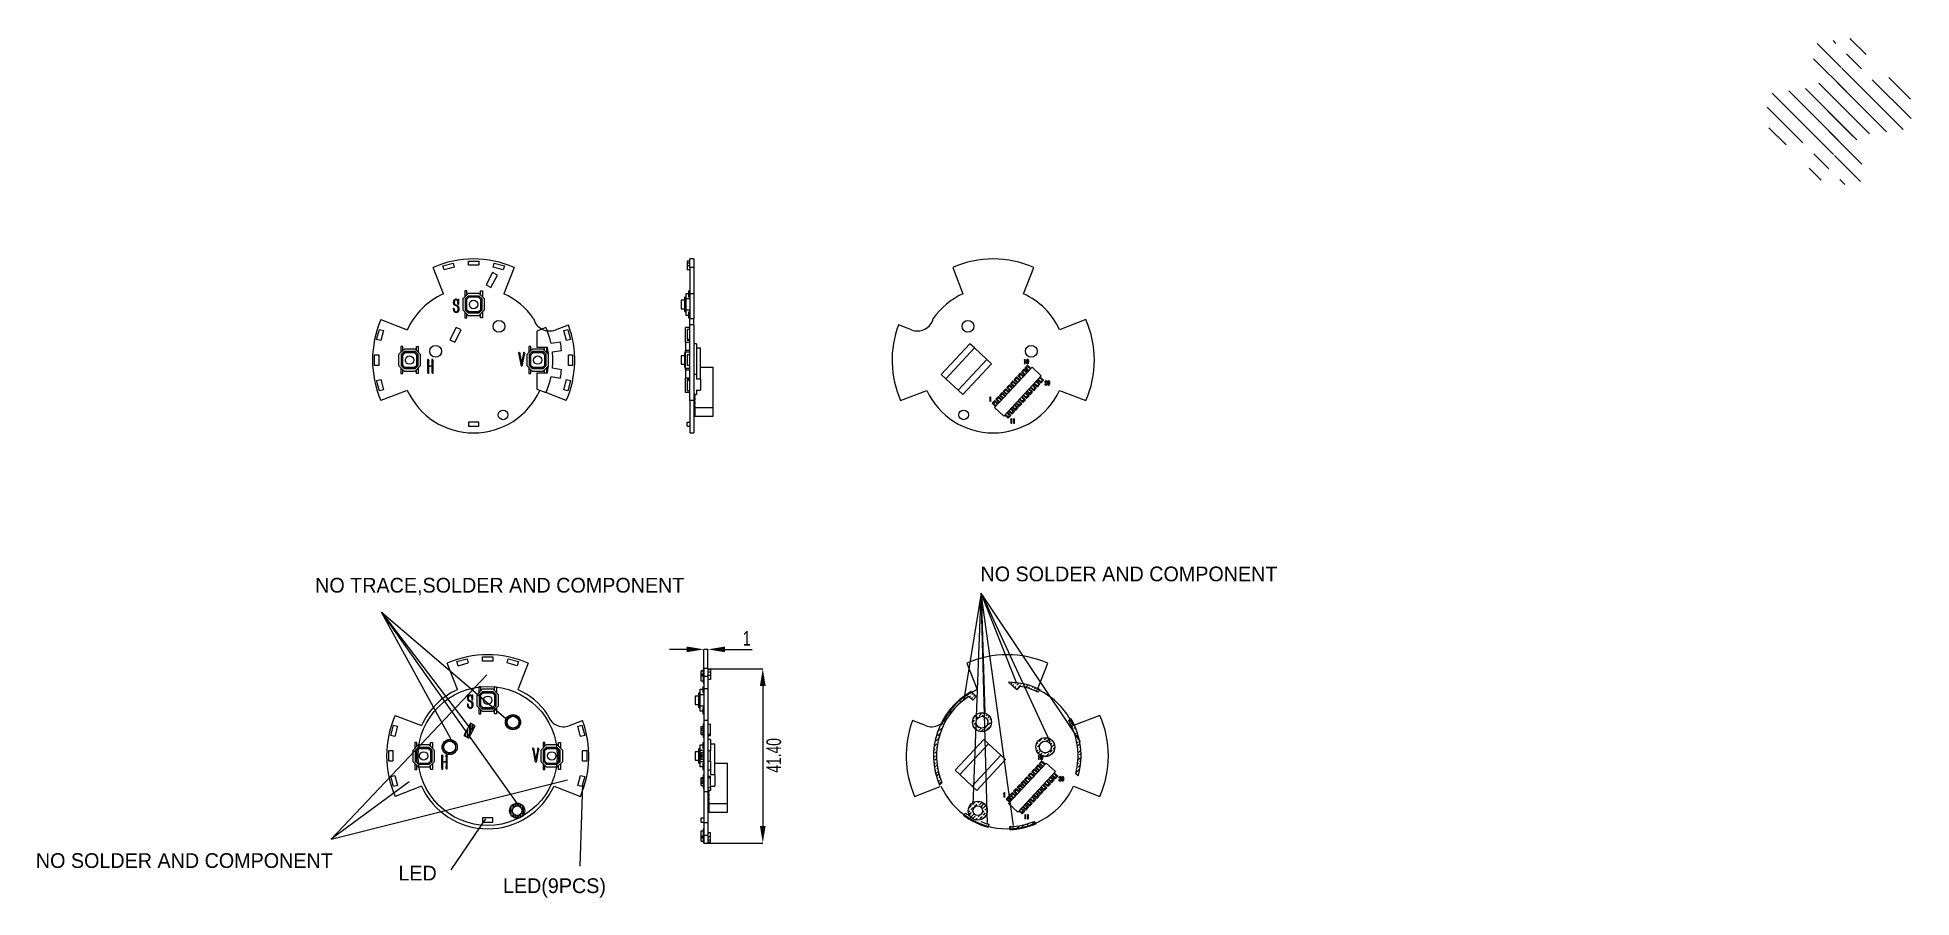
# Model space of a CAD drawing. Header units: millimetres. Extents: x -10 to 434, y 48 to 252.
import ezdxf
from ezdxf.lldxf.tags import DXFTag

# ---------------------------------------------------------------- set-up
doc = ezdxf.new("R2010")
doc.units = ezdxf.units.MM
doc.header["$PDSIZE"] = -1
doc.layers.add('PART', color=102, linetype='HIDDEN')
doc.styles.add('SLDTEXTSTYLE0', font='TXT', dxfattribs={"width": 0.7})
tags = doc.linetypes.add('HIDDEN', pattern=[1.905, 1.27, -0.635]).pattern_tags.tags
tags[6:7] = [DXFTag(74, 4), DXFTag(75, 0), DXFTag(340, '0'), DXFTag(46, 1.0), DXFTag(50, 0.0), DXFTag(44, 0.0), DXFTag(45, 0.0)]
tags[4:5] = [DXFTag(74, 4), DXFTag(75, 0), DXFTag(340, '0'), DXFTag(46, 1.0), DXFTag(50, 0.0), DXFTag(44, 0.0), DXFTag(45, 0.0)]
doc.dimstyles.new('SLDDIMSTYLE0', dxfattribs={"dimtxt": 3.5, "dimasz": 4.08, "dimexe": 0, "dimexo": 0.0625, "dimgap": 0.875, "dimtad": 2, "dimrnd": 1e-09, "dimzin": 4, "dimdsep": 46, "dimtxsty": 'SLDTEXTSTYLE0', "dimsah": 1, "dimcen": 0.09, "dimadec": 0, "dimazin": 1, "dimtfac": 1, "dimtofl": 0, "dimtmove": 0, "dimatfit": 3, "dimfxl": 0, "dimfrac": 2, "dimtolj": 1, "dimtzin": 12, "dimarcsym": 0})
doc.dimstyles.new('SLDDIMSTYLE1', dxfattribs={"dimtxt": 3.5, "dimasz": 4.08, "dimexe": 0, "dimexo": 0.0625, "dimgap": 0.875, "dimtad": 2, "dimrnd": 1e-09, "dimzin": 12, "dimdsep": 46, "dimtxsty": 'SLDTEXTSTYLE0', "dimsah": 1, "dimcen": 0.09, "dimadec": 0, "dimazin": 3, "dimtfac": 1, "dimtmove": 0, "dimatfit": 0, "dimfxl": 0, "dimfrac": 2, "dimtolj": 1, "dimtzin": 12, "dimarcsym": 0})
pattern_1 = [(0, (-117.66088, -161.7837), (0, 0.3), [0.381, -0.1905])]
pattern_2 = [(315, (305.6793, 397.224), (2.245064, 2.245064), [])]
pattern_3 = [(45, (-117.6609, -161.7837), (-0.4242641, 0.4242641), [0.762, -0.381])]

msp = doc.modelspace()

# ---------------------------------------------------------------- texts
at = {"layer": 'PART'}
for s, p in [('NO SOLDER AND COMPONENT', (213.456, 122.855)), ('NO TRACE,SOLDER AND COMPONENT', (55.549, 120.173)), ('NO SOLDER AND COMPONENT', (-10.741, 54.827)), ('LED ', (75.3, 51.852)), ('LED(9PCS)', (100.109, 48.863))]:
    msp.add_text(s, height=3.5, dxfattribs=at).set_placement(p)

# ---------------------------------------------------------------- blocks, each defined once
blk = doc.blocks.new('*D1')
at = {"color": 0, "linetype": 'ByBlock', "lineweight": -2}
for p, q in [((148.83, 102.12), (161.78, 102.12)), ((161.78, 98.04), (161.78, 64.8)), ((148.83, 60.72), (161.78, 60.72))]:
    blk.add_line(p, q, dxfattribs=at)
at = {"color": 0, "linetype": 'ByBlock'}
for points in [[(161.78, 102.12), (161.1, 98.04), (162.46, 98.04)], [(161.78, 60.72), (161.1, 64.8), (162.46, 64.8)]]:
    blk.add_solid(points, dxfattribs=at)
at = {"layer": 'DEFPOINTS', "color": 0, "linetype": 'ByBlock'}
for p in [(148.77, 102.12), (148.77, 60.72)]:
    blk.add_point(p, dxfattribs=at)
at = {"color": 0, "linetype": 'ByBlock', "insert": (164.41, 81.54), "char_height": 3.5, "attachment_point": 5, "rotation": 90, "style": 'SLDTEXTSTYLE0'}
blk.add_mtext('41.40', dxfattribs=at)
blk = doc.blocks.new('*D2')
at = {"color": 0, "linetype": 'ByBlock', "lineweight": -2}
for p, q in [((143.69, 106.7), (139.61, 106.7)), ((147.77, 102.18), (147.77, 106.7)), ((148.77, 106.7), (147.77, 106.7)), ((148.77, 102.18), (148.77, 106.7)), ((152.85, 106.7), (159.24, 106.7))]:
    blk.add_line(p, q, dxfattribs=at)
at = {"color": 0, "linetype": 'ByBlock'}
for points in [[(147.77, 106.7), (143.69, 107.38), (143.69, 106.02)], [(148.77, 106.7), (152.85, 107.38), (152.85, 106.02)]]:
    blk.add_solid(points, dxfattribs=at)
at = {"layer": 'DEFPOINTS', "color": 0, "linetype": 'ByBlock'}
for p in [(147.77, 102.12), (148.77, 102.12)]:
    blk.add_point(p, dxfattribs=at)
at = {"color": 0, "linetype": 'ByBlock', "insert": (157.96, 109.32), "char_height": 3.5, "attachment_point": 5, "style": 'SLDTEXTSTYLE0'}
blk.add_mtext('1', dxfattribs=at)

# ---------------------------------------------------------------- dimensions: what is measured, and where the dimension line sits
at = {"layer": 'PART'}
dim = msp.add_linear_dim(base=(147.772, 106.699), p1=(148.772, 102.121), p2=(147.772, 102.121), dimstyle='SLDDIMSTYLE1', dxfattribs=at)
dim.commit()
dim.dimension.update_dxf_attribs({"geometry": '*D2', "text_midpoint": (157.963, 109.324)})
dim = msp.add_linear_dim(base=(161.784, 60.721), p1=(148.772, 102.121), p2=(148.772, 60.721), angle=90, dimstyle='SLDDIMSTYLE0', dxfattribs=at)
dim.commit()
dim.dimension.update_dxf_attribs({"geometry": '*D1', "text_midpoint": (164.409, 81.543)})

# ---------------------------------------------------------------- hatches: boundary and pattern name
at = {"layer": 'PART', "linetype": 'Continuous', "lineweight": 18}
h = msp.add_hatch(dxfattribs=at)
h.set_pattern_fill('ANSI31', color=256, angle=270, style=0)
h.set_pattern_definition(pattern_2)
edge = h.paths.add_edge_path(flags=0)
edge.add_line((419.146, 250.103), (419.924, 250.938))
edge.add_arc((416.912, 234.41), 16.8, 244.31465, 259.67133, ccw=False)
edge.add_line((424.194, 249.55), (424.693, 250.086))
edge.add_arc((416.912, 234.41), 17.5, 63.60155, 89.02463)
edge.add_line((417.21, 251.908), (419.146, 250.103))
h = msp.add_hatch(dxfattribs=at)
h.set_pattern_fill('ANSI31', color=256, angle=270, style=0)
h.set_pattern_definition(pattern_2)
edge = h.paths.add_edge_path(flags=0)
edge.add_line((417.499, 217.621), (417.523, 216.921))
edge.add_arc((416.912, 234.41), 17.5, 272, 293.42182)
edge.add_line((423.868, 218.352), (423.308, 218.875))
edge.add_arc((416.912, 234.41), 16.8, 92, 112.37568, ccw=False)
h = msp.add_hatch(dxfattribs=at)
h.set_pattern_fill('ANSI31', color=256, angle=270, style=0)
h.set_pattern_definition(pattern_2)
edge = h.paths.add_edge_path(flags=0)
edge.add_line((433.172, 230.186), (433.751, 229.646))
edge.add_arc((416.912, 234.41), 17.5, 344.20289, 390.39845)
edge.add_line((432.006, 243.266), (431.507, 242.73))
edge.add_arc((416.912, 234.41), 16.8, 165.43689, 209.68535, ccw=False)
at = {"layer": 'PART'}
h = msp.add_hatch(dxfattribs=at)
h.set_pattern_fill('_USER', color=256, scale=0.6, angle=45, style=0, pattern_type=0)
h.set_pattern_definition(pattern_3)
h.paths.add_polyline_path([(220.112, 98.918), (222.047, 97.113), (222.826, 97.948, -0.0177273), (223.989, 97.693), (223.614, 98.503, 0.0505119)])
h.paths.add_polyline_path([(234.409, 89.74, -0.1955056), (236.074, 77.196), (236.653, 76.656, 0.1776249), (235.739, 88.675, 0.0257805), (234.908, 90.276)])
h.paths.add_polyline_path([(227.069, 97.346, 0.0521859), (223.614, 98.503), (223.989, 97.693, -0.0493206), (227.095, 96.56), (227.595, 97.096, 0.0083216)])
h = msp.add_hatch(dxfattribs=at)
h.set_pattern_fill('_USER', color=256, scale=0.6, angle=45, style=0, pattern_type=0)
h.set_pattern_definition(pattern_3)
h.paths.add_polyline_path([(203.888, 88.675, 0.2121604), (203.756, 74.464), (204.279, 75.025, -0.3615076), (210.695, 95.53), (211.64, 94.649), (212.458, 95.527), (211.231, 96.671, 0.0267801), (209.65, 95.666, 0.1316609)])
h = msp.add_hatch(dxfattribs=at)
h.set_pattern_fill('_USER', color=256, scale=0.3, style=0, pattern_type=0)
h.set_pattern_definition(pattern_1)
h.paths.add_polyline_path([(92.016, 85.639), (93.54, 88.566), (92.387, 89.167), (90.863, 86.239)])
h = msp.add_hatch(dxfattribs=at)
h.set_pattern_fill('_USER', color=256, scale=0.3, style=0, pattern_type=0)
h.set_pattern_definition([(0, (-117.66088, -161.7837), (0, 0.3), [])])
h.paths.add_polyline_path([(104.297, 89.421, 1), (100.697, 89.421, 1)])
h.paths.add_polyline_path([(103.897, 89.421, -1), (101.097, 89.421, -1)], flags=16)
h = msp.add_hatch(dxfattribs=at)
h.set_pattern_fill('_USER', color=256, scale=0.6, angle=45, style=0, pattern_type=0)
h.set_pattern_definition(pattern_3)
h.paths.add_polyline_path([(216.064, 89.421, 1), (211.564, 89.421, 1)])
h.paths.add_polyline_path([(215.214, 89.421, -1), (212.414, 89.421, -1)], flags=16)
h.paths.add_polyline_path([(215.064, 68.421, 1), (210.564, 68.421, 1)])
h.paths.add_polyline_path([(213.964, 68.421, -1), (211.664, 68.421, -1)], flags=16)
edge = h.paths.add_edge_path()
edge.add_arc((228.837, 83.518), 2.25, 251.59611, 360)
edge.add_arc((228.837, 83.518), 2.25, 0, 243.26265)
edge.add_spline(control_points=[(227.825, 81.508), (227.826, 81.51), (227.831, 81.519), (227.839, 81.532), (227.85, 81.548), (227.86, 81.563), (227.87, 81.575), (227.879, 81.585), (227.889, 81.593), (227.901, 81.601), (227.915, 81.609), (227.932, 81.615), (227.948, 81.619), (227.958, 81.619), (227.963, 81.619)], knot_values=[0.7018477, 0.7018477, 0.7018477, 0.7018477, 0.7137492, 0.747565, 0.778187, 0.8064618, 0.8313426, 0.8535407, 0.8734695, 0.8907584, 0.921915, 0.9501428, 0.9759502, 1, 1, 1, 1], degree=3, periodic=0)
edge.add_spline(control_points=[(227.963, 81.619), (227.968, 81.618), (227.978, 81.616), (227.993, 81.609), (228.009, 81.601), (228.026, 81.589), (228.043, 81.574), (228.059, 81.553), (228.074, 81.529), (228.092, 81.489), (228.11, 81.44), (228.122, 81.401), (228.126, 81.383)], knot_values=[0, 0, 0, 0, 0.0227311, 0.0480116, 0.0760769, 0.1077819, 0.1431841, 0.1821736, 0.2270306, 0.277097, 0.3836163, 0.4696402, 0.4696402, 0.4696402, 0.4696402], degree=3, periodic=0)
edge.add_arc((228.837, 83.518), 2.25, 251.58429, 251.59611)
h.paths.add_polyline_path([(230.237, 83.518, -1), (227.437, 83.518, -1)], flags=16)
h = msp.add_hatch(dxfattribs=at)
h.set_pattern_fill('_USER', color=256, scale=0.3, style=0, pattern_type=0)
h.set_pattern_definition(pattern_1)
h.paths.add_polyline_path([(89.274, 83.518, 1), (85.674, 83.518, 1)])
h.paths.add_polyline_path([(88.874, 83.518, -1), (86.074, 83.518, -1)], flags=16)
h = msp.add_hatch(dxfattribs=at)
h.set_pattern_fill('_USER', color=256, scale=0.3, style=0, pattern_type=0)
h.set_pattern_definition(pattern_1)
h.paths.add_polyline_path([(105.297, 68.421, 1), (101.697, 68.421, 1)])
h.paths.add_polyline_path([(104.647, 68.421, 1), (102.347, 68.421, 1)], flags=16)
h = msp.add_hatch(dxfattribs=at)
h.set_pattern_fill('_USER', color=256, scale=0.6, angle=45, style=0, pattern_type=0)
h.set_pattern_definition(pattern_3)
h.paths.add_polyline_path([(220.4, 64.631), (220.425, 63.931, 0.0937435), (226.77, 65.362), (226.209, 65.885, -0.0891407)])

# ---------------------------------------------------------------- linework, layer by layer
at = {"color": 7, "linetype": 'Continuous', "lineweight": 25}
for p, q in [((85.975, 191.094), (83.548, 197.347)), ((97.639, 196.137), (96.115, 193.21)), ((98.792, 195.536), (97.639, 196.137)), ((102.767, 197.347), (100.34, 191.094)), ((145.432, 199.355), (144.432, 199.355)), ((144.432, 197.347), (144.432, 199.355)), ((145.432, 197.347), (144.432, 197.347)), ((144.432, 197.347), (144.432, 191.094)), ((145.432, 199.355), (145.432, 197.347)), ((145.432, 197.347), (145.432, 191.094)), ((206.864, 197.347), (209.292, 191.094)), ((223.656, 191.094), (226.084, 197.347)), ((96.115, 193.21), (97.268, 192.609)), ((97.268, 192.609), (98.792, 195.536)), ((88.388, 187.714), (88.459, 187.714)), ((88.408, 187.447), (88.388, 187.714)), ((89.068, 188.192), (88.851, 188.273)), ((88.947, 188.459), (89.123, 188.388)), ((89.374, 189.617), (89.435, 189.521)), ((89.435, 189.521), (89.485, 189.829)), ((89.475, 188.56), (89.44, 189.093)), ((89.535, 188.565), (89.475, 188.56)), ((89.485, 189.829), (89.535, 189.823)), ((89.535, 189.823), (89.535, 188.565)), ((145.432, 191.094), (144.432, 191.094)), ((144.432, 191.094), (144.432, 185.206)), ((145.432, 191.094), (145.432, 185.206)), ((71.165, 184.965), (77.419, 182.538)), ((89.047, 183.101), (87.523, 180.174)), ((88.676, 179.574), (90.2, 182.501)), ((90.2, 182.501), (89.047, 183.101)), ((112.569, 182.535), (115.648, 183.731)), ((144.432, 185.206), (145.432, 185.206)), ((144.432, 183.731), (144.432, 185.206)), ((144.432, 165.746), (144.432, 183.731)), ((145.432, 183.731), (144.432, 183.731)), ((145.432, 183.731), (145.432, 185.206)), ((145.432, 183.731), (145.432, 165.746)), ((197.062, 182.535), (193.983, 183.731)), ((238.466, 184.965), (232.213, 182.538)), ((87.523, 180.174), (88.676, 179.574)), ((82.237, 175.549), (82.283, 175.594)), ((82.263, 175.463), (82.237, 175.549)), ((82.283, 175.594), (82.504, 175.297)), ((82.303, 173.213), (82.303, 174.955)), ((83.34, 173.888), (82.434, 173.777)), ((82.434, 173.777), (82.439, 172.69)), ((82.439, 174.935), (82.439, 173.968)), ((82.439, 173.968), (83.34, 174.074)), ((83.275, 175.559), (83.32, 175.61)), ((83.295, 175.478), (83.275, 175.559)), ((83.32, 175.61), (83.537, 175.308)), ((83.34, 174.074), (83.34, 174.965)), ((83.34, 173.314), (83.34, 173.888)), ((83.481, 174.9), (83.481, 172.866)), ((103.814, 177.176), (103.849, 177.236)), ((103.849, 177.11), (103.814, 177.176)), ((103.849, 177.236), (104.116, 177.045)), ((104.533, 173.879), (103.99, 176.672)), ((104.131, 176.658), (104.579, 174.377)), ((104.624, 173.884), (104.533, 173.879)), ((104.579, 174.377), (105.027, 176.672)), ((105.152, 176.567), (104.624, 173.884)), ((105.062, 177.227), (105.117, 177.251)), ((105.067, 177.146), (105.062, 177.227)), ((105.117, 177.251), (105.293, 176.939)), ((223.858, 175.35), (223.851, 175.379)), ((223.948, 175.427), (223.858, 175.35)), ((223.953, 174.447), (223.934, 174.509)), ((223.946, 174.751), (223.948, 175.427)), ((223.962, 174.425), (223.953, 174.447)), ((223.958, 175.517), (223.979, 175.555)), ((223.979, 175.555), (223.998, 175.555)), ((223.998, 175.555), (223.996, 174.639)), ((224.629, 174.13), (224.015, 173.471)), ((224.015, 173.471), (224.819, 172.721)), ((225.433, 173.379), (224.629, 174.13)), ((82.333, 172.287), (82.272, 172.473)), ((82.369, 172.181), (82.333, 172.287)), ((83.376, 172.287), (83.315, 172.463)), ((83.405, 172.227), (83.376, 172.287)), ((83.481, 172.866), (83.461, 172.327)), ((220.298, 169.485), (219.684, 168.827)), ((221.103, 168.735), (220.298, 169.485)), ((221.164, 170.414), (220.55, 169.756)), ((220.55, 169.756), (221.355, 169.006)), ((221.969, 169.664), (221.164, 170.414)), ((222.03, 171.343), (221.416, 170.685)), ((221.416, 170.685), (222.221, 169.935)), ((222.835, 170.593), (222.03, 171.343)), ((222.896, 172.272), (222.283, 171.614)), ((222.283, 171.614), (223.087, 170.863)), ((223.701, 171.522), (222.896, 172.272)), ((223.763, 173.201), (223.149, 172.542)), ((223.149, 172.542), (223.953, 171.792)), ((224.567, 172.45), (223.763, 173.201)), ((226.699, 168.725), (225.895, 169.476)), ((226.147, 169.746), (226.952, 168.996)), ((227.566, 169.654), (226.761, 170.405)), ((226.952, 168.996), (227.566, 169.654)), ((227.013, 170.675), (227.818, 169.925)), ((228.432, 170.583), (227.627, 171.333)), ((227.818, 169.925), (228.432, 170.583)), ((228.814, 170.034), (228.788, 170.034)), ((229.147, 169.392), (228.804, 169.383)), ((228.816, 170.091), (228.814, 170.034)), ((228.828, 169.521), (228.824, 169.449)), ((228.824, 169.449), (229.133, 169.459)), ((228.957, 169.853), (229.028, 169.898)), ((229.061, 169.846), (228.976, 169.792)), ((229.159, 169.521), (229.166, 169.671)), ((229.166, 169.671), (229.19, 169.671)), ((229.19, 169.671), (229.199, 169.444)), ((77.419, 168.173), (71.165, 165.746)), ((115.149, 165.746), (110.296, 167.629)), ((145.432, 165.746), (144.432, 165.746)), ((144.432, 165.746), (144.432, 158.055)), ((145.432, 165.746), (145.432, 158.055)), ((145.432, 165.519), (145.433, 165.519)), ((194.482, 165.746), (200.735, 168.173)), ((215.664, 166.464), (215.657, 166.493)), ((215.754, 166.542), (215.664, 166.464)), ((215.76, 165.561), (215.74, 165.623)), ((215.753, 165.865), (215.754, 166.542)), ((215.768, 165.539), (215.76, 165.561)), ((215.765, 166.631), (215.785, 166.67)), ((215.785, 166.67), (215.804, 166.67)), ((215.804, 166.67), (215.802, 165.753)), ((216.833, 165.77), (216.22, 165.112)), ((216.22, 165.112), (217.024, 164.362)), ((217.638, 165.02), (216.833, 165.77)), ((217.7, 166.699), (217.086, 166.041)), ((217.086, 166.041), (217.89, 165.291)), ((218.504, 165.949), (217.7, 166.699)), ((218.566, 167.628), (217.952, 166.97)), ((217.952, 166.97), (218.756, 166.219)), ((219.37, 166.878), (218.566, 167.628)), ((219.432, 168.557), (218.818, 167.898)), ((218.818, 167.898), (219.623, 167.148)), ((220.236, 167.806), (219.432, 168.557)), ((219.684, 168.827), (220.489, 168.077)), ((222.369, 164.081), (221.564, 164.832)), ((221.817, 165.102), (222.621, 164.352)), ((223.235, 165.01), (222.43, 165.76)), ((222.621, 164.352), (223.235, 165.01)), ((222.683, 166.031), (223.487, 165.281)), ((224.101, 165.939), (223.297, 166.689)), ((223.487, 165.281), (224.101, 165.939)), ((223.549, 166.96), (224.353, 166.21)), ((224.967, 166.868), (224.163, 167.618)), ((224.353, 166.21), (224.967, 166.868)), ((224.415, 167.889), (225.22, 167.138)), ((225.833, 167.797), (225.029, 168.547)), ((225.22, 167.138), (225.833, 167.797)), ((225.281, 168.817), (226.086, 168.067)), ((226.086, 168.067), (226.699, 168.725)), ((232.213, 168.173), (238.466, 165.746)), ((145.432, 160.316), (145.433, 160.316)), ((219.218, 162.316), (220.023, 161.566)), ((220.637, 162.224), (219.832, 162.974)), ((220.023, 161.566), (220.637, 162.224)), ((220.084, 163.245), (220.889, 162.494)), ((220.663, 161.26), (220.656, 161.29)), ((220.753, 161.338), (220.663, 161.26)), ((221.503, 163.153), (220.698, 163.903)), ((220.758, 160.358), (220.739, 160.42)), ((220.751, 160.661), (220.753, 161.338)), ((220.766, 160.335), (220.758, 160.358)), ((220.763, 161.428), (220.784, 161.466)), ((220.784, 161.466), (220.803, 161.466)), ((220.803, 161.466), (220.801, 160.549)), ((220.889, 162.494), (221.503, 163.153)), ((220.95, 164.173), (221.755, 163.423)), ((221.285, 161.26), (221.278, 161.29)), ((221.374, 161.338), (221.285, 161.26)), ((221.38, 160.358), (221.361, 160.42)), ((221.373, 160.661), (221.374, 161.338)), ((221.388, 160.335), (221.38, 160.358)), ((221.385, 161.428), (221.406, 161.466)), ((221.406, 161.466), (221.425, 161.466)), ((221.425, 161.466), (221.423, 160.549)), ((221.755, 163.423), (222.369, 164.081)), ((144.432, 158.055), (145.432, 158.055)), ((91.728, 93.779), (91.798, 93.779)), ((91.748, 93.512), (91.728, 93.779)), ((92.408, 94.257), (92.191, 94.338)), ((92.287, 94.524), (92.463, 94.454)), ((92.714, 95.682), (92.775, 95.586)), ((92.775, 95.586), (92.825, 95.894)), ((92.815, 94.625), (92.78, 95.158)), ((92.875, 94.63), (92.815, 94.625)), ((92.825, 95.894), (92.875, 95.888)), ((92.875, 95.888), (92.875, 94.63)), ((85.577, 81.614), (85.623, 81.659)), ((85.603, 81.529), (85.577, 81.614)), ((85.623, 81.659), (85.844, 81.362)), ((85.643, 79.279), (85.643, 81.02)), ((85.779, 81), (85.779, 80.033)), ((85.779, 80.033), (86.68, 80.139)), ((86.615, 81.624), (86.659, 81.675)), ((86.635, 81.543), (86.615, 81.624)), ((86.659, 81.675), (86.877, 81.373)), ((86.68, 80.139), (86.68, 81.03)), ((86.821, 80.965), (86.821, 78.931)), ((107.154, 83.241), (107.189, 83.301)), ((107.189, 83.175), (107.154, 83.241)), ((107.189, 83.301), (107.456, 83.111)), ((107.873, 79.944), (107.33, 82.738)), ((107.471, 82.723), (107.919, 80.442)), ((107.919, 80.442), (108.367, 82.738)), ((108.492, 82.632), (107.964, 79.949)), ((108.402, 83.292), (108.457, 83.316)), ((108.407, 83.211), (108.402, 83.292)), ((108.457, 83.316), (108.633, 83.005)), ((85.673, 78.352), (85.612, 78.538)), ((85.709, 78.246), (85.673, 78.352)), ((86.68, 79.953), (85.773, 79.842)), ((85.773, 79.842), (85.779, 78.755)), ((86.715, 78.352), (86.655, 78.528)), ((86.68, 79.379), (86.68, 79.953)), ((86.745, 78.292), (86.715, 78.352)), ((86.821, 78.931), (86.8, 78.393)), ((107.964, 79.949), (107.873, 79.944))]:
    msp.add_line(p, q, dxfattribs=at)
at = {"lineweight": 25}
for p, q in [((89.315, 97.159), (86.887, 103.413)), ((106.107, 103.413), (103.752, 97.346)), ((210.204, 103.413), (212.632, 97.159)), ((226.996, 97.159), (229.424, 103.413)), ((148.772, 102.121), (147.772, 102.121)), ((147.772, 102.121), (147.772, 101.687)), ((147.772, 101.687), (147.782, 101.687)), ((147.772, 101.687), (147.772, 101.382)), ((147.782, 101.372), (147.772, 101.372)), ((147.772, 101.372), (147.772, 100.333)), ((147.772, 100.333), (148.772, 100.333)), ((147.772, 100.333), (147.772, 97.346)), ((147.782, 101.372), (147.782, 101.687)), ((148.772, 102.121), (148.772, 100.333)), ((148.772, 100.333), (148.772, 97.346)), ((148.772, 97.346), (147.772, 97.346)), ((147.772, 97.346), (147.772, 89.835)), ((148.772, 97.346), (148.772, 89.835)), ((74.505, 91.03), (80.759, 88.603)), ((115.909, 88.601), (118.988, 89.796)), ((147.772, 89.835), (147.772, 73.006)), ((148.772, 89.835), (147.772, 89.835)), ((148.772, 89.835), (148.772, 73.006)), ((200.402, 88.601), (197.323, 89.796)), ((241.806, 91.03), (235.553, 88.603)), ((227.198, 81.415), (227.191, 81.444)), ((227.288, 81.493), (227.198, 81.415)), ((227.293, 80.512), (227.274, 80.574)), ((227.286, 80.816), (227.288, 81.493)), ((227.301, 80.49), (227.293, 80.512)), ((227.298, 81.582), (227.319, 81.62)), ((227.319, 81.62), (227.338, 81.62)), ((227.338, 81.62), (227.336, 80.704)), ((227.969, 80.195), (227.355, 79.536)), ((228.773, 79.444), (227.969, 80.195)), ((224.504, 76.479), (223.89, 75.821)), ((223.89, 75.821), (224.695, 75.071)), ((225.309, 75.729), (224.504, 76.479)), ((225.37, 77.408), (224.756, 76.75)), ((224.756, 76.75), (225.561, 76)), ((226.175, 76.658), (225.37, 77.408)), ((226.236, 78.337), (225.623, 77.679)), ((225.623, 77.679), (226.427, 76.929)), ((227.041, 77.587), (226.236, 78.337)), ((227.102, 79.266), (226.489, 78.608)), ((226.489, 78.608), (227.293, 77.857)), ((227.907, 78.516), (227.102, 79.266)), ((227.355, 79.536), (228.159, 78.786)), ((229.487, 75.811), (230.292, 75.061)), ((230.906, 75.719), (230.101, 76.47)), ((230.292, 75.061), (230.906, 75.719)), ((230.353, 76.74), (231.158, 75.99)), ((231.772, 76.648), (230.967, 77.398)), ((231.158, 75.99), (231.772, 76.648)), ((232.154, 76.099), (232.128, 76.099)), ((232.156, 76.156), (232.154, 76.099)), ((232.297, 75.918), (232.368, 75.963)), ((232.401, 75.911), (232.316, 75.857)), ((232.499, 75.586), (232.506, 75.737)), ((232.506, 75.737), (232.53, 75.737)), ((232.53, 75.737), (232.539, 75.509)), ((80.759, 74.238), (74.505, 71.811)), ((112.236, 74.238), (118.489, 71.811)), ((147.772, 73.006), (148.772, 73.006)), ((147.772, 73.006), (147.772, 65.495)), ((148.772, 73.006), (148.772, 65.495)), ((148.772, 71.585), (148.773, 71.585)), ((197.822, 71.811), (203.888, 74.166)), ((219.004, 72.529), (218.997, 72.559)), ((219.094, 72.607), (219.004, 72.529)), ((219.099, 71.626), (219.08, 71.689)), ((219.093, 71.93), (219.094, 72.607)), ((219.108, 71.604), (219.099, 71.626)), ((219.105, 72.697), (219.125, 72.735)), ((219.125, 72.735), (219.144, 72.735)), ((219.144, 72.735), (219.142, 71.818)), ((220.173, 71.835), (219.56, 71.177)), ((219.56, 71.177), (220.364, 70.427)), ((220.978, 71.085), (220.173, 71.835)), ((221.04, 72.764), (220.426, 72.106)), ((220.426, 72.106), (221.23, 71.356)), ((221.844, 72.014), (221.04, 72.764)), ((221.906, 73.693), (221.292, 73.035)), ((221.292, 73.035), (222.096, 72.285)), ((222.71, 72.943), (221.906, 73.693)), ((222.772, 74.622), (222.158, 73.964)), ((222.158, 73.964), (222.962, 73.213)), ((223.576, 73.872), (222.772, 74.622)), ((223.638, 75.551), (223.024, 74.892)), ((223.024, 74.892), (223.829, 74.142)), ((224.442, 74.8), (223.638, 75.551)), ((225.157, 71.167), (225.961, 70.417)), ((226.575, 71.075), (225.77, 71.826)), ((226.023, 72.096), (226.827, 71.346)), ((227.441, 72.004), (226.636, 72.754)), ((226.827, 71.346), (227.441, 72.004)), ((226.889, 73.025), (227.693, 72.275)), ((228.307, 72.933), (227.503, 73.683)), ((227.693, 72.275), (228.307, 72.933)), ((227.755, 73.954), (228.559, 73.204)), ((229.173, 73.862), (228.369, 74.612)), ((228.559, 73.204), (229.173, 73.862)), ((228.621, 74.883), (229.426, 74.132)), ((230.039, 74.791), (229.235, 75.541)), ((229.426, 74.132), (230.039, 74.791)), ((232.487, 75.457), (232.144, 75.448)), ((232.168, 75.586), (232.164, 75.514)), ((232.164, 75.514), (232.473, 75.524)), ((235.553, 74.238), (241.806, 71.811)), ((222.558, 68.381), (223.363, 67.631)), ((223.976, 68.289), (223.172, 69.039)), ((223.363, 67.631), (223.976, 68.289)), ((223.424, 69.31), (224.229, 68.56)), ((224.003, 67.325), (223.996, 67.355)), ((224.093, 67.403), (224.003, 67.325)), ((224.843, 69.218), (224.038, 69.968)), ((224.091, 66.727), (224.093, 67.403)), ((224.103, 67.493), (224.124, 67.531)), ((224.124, 67.531), (224.143, 67.531)), ((224.143, 67.531), (224.141, 66.614)), ((224.229, 68.56), (224.843, 69.218)), ((224.29, 70.239), (225.095, 69.488)), ((224.625, 67.325), (224.618, 67.355)), ((224.714, 67.403), (224.625, 67.325)), ((224.713, 66.727), (224.714, 67.403)), ((224.725, 67.493), (224.746, 67.531)), ((224.746, 67.531), (224.765, 67.531)), ((224.765, 67.531), (224.763, 66.614)), ((225.709, 70.147), (224.904, 70.897)), ((225.095, 69.488), (225.709, 70.147)), ((225.961, 70.417), (226.575, 71.075)), ((148.772, 65.495), (147.772, 65.495)), ((147.772, 65.495), (147.772, 62.508)), ((148.772, 62.508), (147.772, 62.508)), ((147.772, 62.508), (147.772, 60.721)), ((148.772, 66.381), (148.773, 66.381)), ((148.772, 65.495), (148.772, 62.508)), ((148.772, 62.508), (148.772, 60.721)), ((224.098, 66.423), (224.079, 66.485)), ((224.106, 66.4), (224.098, 66.423)), ((224.72, 66.423), (224.701, 66.485)), ((224.728, 66.4), (224.72, 66.423)), ((147.772, 60.721), (148.772, 60.721))]:
    msp.add_line(p, q, dxfattribs=at)
at = {"color": 7, "linetype": 'Continuous', "lineweight": 25}
for centre, radius in [((99.157, 183.355), 1.4), ((210.474, 183.355), 1.4), ((84.134, 177.452), 1.4), ((225.497, 177.452), 1.4), ((100.157, 162.355), 1.15), ((209.474, 162.355), 1.15)]:
    msp.add_circle(centre, radius, dxfattribs=at)
at = {"lineweight": 25}
for centre, radius in [((102.497, 89.421), 1.4), ((213.814, 89.421), 1.4), ((87.474, 83.518), 1.4), ((228.837, 83.518), 1.4), ((103.497, 68.421), 1.15), ((212.814, 68.421), 1.15)]:
    msp.add_circle(centre, radius, dxfattribs=at)
at = {"color": 7, "linetype": 'Continuous', "lineweight": 25}
for centre, radius, start, end in [((93.157, 175.355), 24, 66.3965, 113.6035), ((216.474, 175.355), 24, 66.3965, 113.6035), ((93.157, 175.355), 17.3, 114.52923, 155.47077), ((93.157, 175.355), 17.3, 34.7067, 65.47077), ((216.474, 175.355), 17.3, 114.52923, 145.2933), ((216.474, 175.355), 17.3, 24.52923, 65.47077), ((93.157, 175.355), 24, 156.3965, 203.6035), ((111.158, 186.171), 3.9, 194.33494, 291.21548), ((93.157, 175.355), 24, 336.3965, 20.42479), ((216.474, 175.355), 24, 159.57521, 203.6035), ((198.473, 186.171), 3.9, 248.78452, 345.66506), ((216.474, 175.355), 24, 336.3965, 23.6035), ((93.157, 175.355), 17.3, 204.52923, 335.47077), ((216.474, 175.355), 17.3, 204.52923, 335.47077)]:
    msp.add_arc(centre, radius, start, end, dxfattribs=at)
at = {"lineweight": 25}
for centre, radius, start, end in [((96.497, 81.421), 24, 66.3965, 113.6035), ((219.814, 81.421), 24, 66.3965, 113.6035), ((96.497, 81.421), 17.3, 114.52923, 155.47077), ((96.497, 81.421), 17.3, 34.7067, 65.50869), ((219.814, 81.421), 17.3, 114.49131, 145.2933), ((219.814, 81.421), 17.3, 24.49131, 65.50869), ((96.497, 81.421), 24, 156.3965, 203.6035), ((114.498, 92.236), 3.9, 194.33494, 291.21548), ((96.497, 81.421), 24, 336.3965, 20.42479), ((219.814, 81.421), 24, 159.57521, 203.6035), ((201.813, 92.236), 3.9, 248.78452, 345.66506), ((219.814, 81.421), 24, 336.3965, 23.6035), ((96.497, 81.421), 17.3, 204.49131, 335.47077), ((219.814, 81.421), 17.3, 204.49131, 335.47077)]:
    msp.add_arc(centre, radius, start, end, dxfattribs=at)
at = {"color": 7, "linetype": 'Continuous', "lineweight": 25}
for points, knots in [([(88.851, 188.273), (88.817, 188.288), (88.75, 188.317), (88.659, 188.376), (88.579, 188.448), (88.515, 188.535), (88.466, 188.636), (88.436, 188.731), (88.419, 188.816), (88.412, 188.888), (88.407, 188.968), (88.407, 189.024), (88.408, 189.053)], [0, 0, 0, 0, 0.1141641, 0.226226, 0.3359182, 0.4444773, 0.5589533, 0.6835543, 0.7519007, 0.8279341, 0.9097919, 1, 1, 1, 1]), ([(88.408, 189.053), (88.408, 189.078), (88.408, 189.127), (88.414, 189.197), (88.423, 189.262), (88.438, 189.341), (88.467, 189.433), (88.511, 189.537), (88.562, 189.63), (88.621, 189.708), (88.688, 189.769), (88.75, 189.811), (88.805, 189.836), (88.853, 189.849), (88.906, 189.856), (88.943, 189.858), (88.962, 189.858)], [0, 0, 0, 0, 0.0693689, 0.1340961, 0.1944034, 0.249753, 0.3566337, 0.4618581, 0.5611715, 0.6488014, 0.7299612, 0.8107132, 0.8528256, 0.897818, 0.9470539, 1, 1, 1, 1]), ([(89.032, 186.616), (89.009, 186.617), (88.964, 186.617), (88.899, 186.627), (88.837, 186.647), (88.779, 186.676), (88.725, 186.712), (88.675, 186.755), (88.629, 186.804), (88.585, 186.858), (88.547, 186.919), (88.512, 186.986), (88.483, 187.059), (88.449, 187.161), (88.42, 187.291), (88.412, 187.396), (88.408, 187.447)], [0, 0, 0, 0, 0.0595616, 0.1165805, 0.1722431, 0.227804, 0.2837967, 0.3407163, 0.3988406, 0.4591705, 0.5219991, 0.5868252, 0.6547177, 0.7255173, 0.8666575, 1, 1, 1, 1]), ([(88.459, 187.714), (88.463, 187.683), (88.47, 187.622), (88.484, 187.534), (88.498, 187.453), (88.514, 187.357), (88.541, 187.248), (88.583, 187.129), (88.638, 187.025), (88.696, 186.952), (88.746, 186.901), (88.786, 186.872), (88.825, 186.847), (88.878, 186.825), (88.944, 186.808), (88.997, 186.808), (89.022, 186.808)], [0, 0, 0, 0, 0.0810465, 0.155922, 0.2258004, 0.2894465, 0.4054238, 0.5110716, 0.6087032, 0.7028468, 0.7480221, 0.7900216, 0.8286416, 0.8657668, 0.9348014, 1, 1, 1, 1]), ([(88.977, 189.673), (88.96, 189.672), (88.925, 189.67), (88.881, 189.66), (88.844, 189.647), (88.813, 189.629), (88.779, 189.606), (88.744, 189.576), (88.708, 189.543), (88.677, 189.504), (88.649, 189.462), (88.619, 189.401), (88.59, 189.323), (88.57, 189.242), (88.562, 189.175), (88.556, 189.118), (88.553, 189.054), (88.55, 188.985), (88.553, 188.913), (88.563, 188.844), (88.581, 188.777), (88.6, 188.736), (88.609, 188.716)], [0, 0, 0, 0, 0.0432019, 0.0886986, 0.1137643, 0.144105, 0.1787282, 0.2188064, 0.2609308, 0.3027924, 0.34585, 0.3897707, 0.475795, 0.5578618, 0.6006951, 0.6490534, 0.703636, 0.7638591, 0.8253717, 0.8849615, 0.9429257, 1, 1, 1, 1]), ([(88.609, 188.716), (88.62, 188.697), (88.64, 188.66), (88.678, 188.611), (88.723, 188.571), (88.786, 188.53), (88.861, 188.494), (88.921, 188.47), (88.947, 188.459)], [0, 0, 0, 0, 0.14871644, 0.2900198, 0.42566196, 0.55895478, 0.80371134, 1, 1, 1, 1]), ([(88.962, 189.858), (88.983, 189.856), (89.026, 189.851), (89.089, 189.834), (89.149, 189.81), (89.206, 189.777), (89.258, 189.74), (89.305, 189.702), (89.343, 189.66), (89.364, 189.631), (89.374, 189.617)], [0, 0, 0, 0, 0.1312445, 0.2610274, 0.3932258, 0.527269, 0.6585223, 0.7808288, 0.8941981, 1, 1, 1, 1]), ([(89.44, 189.093), (89.435, 189.123), (89.427, 189.178), (89.41, 189.252), (89.395, 189.313), (89.371, 189.374), (89.335, 189.44), (89.282, 189.51), (89.219, 189.574), (89.145, 189.624), (89.064, 189.662), (89.005, 189.669), (88.977, 189.673)], [0, 0, 0, 0, 0.11164748, 0.20638386, 0.28315072, 0.34466337, 0.4518832, 0.56032169, 0.6708905, 0.78277924, 0.89382318, 1, 1, 1, 1]), ([(89.022, 186.808), (89.045, 186.809), (89.089, 186.81), (89.151, 186.824), (89.208, 186.844), (89.258, 186.875), (89.302, 186.913), (89.343, 186.956), (89.38, 187.006), (89.411, 187.061), (89.438, 187.119), (89.46, 187.176), (89.477, 187.231), (89.488, 187.286), (89.496, 187.343), (89.5, 187.404), (89.503, 187.469), (89.501, 187.515), (89.5, 187.538)], [0, 0, 0, 0, 0.0692541, 0.1328478, 0.1936413, 0.2522469, 0.3115568, 0.3717354, 0.4341576, 0.4998082, 0.5653665, 0.6281203, 0.6867457, 0.7425953, 0.7993006, 0.8617367, 0.9278424, 1, 1, 1, 1]), ([(89.616, 187.185), (89.605, 187.14), (89.584, 187.053), (89.538, 186.953), (89.497, 186.883), (89.468, 186.837), (89.438, 186.797), (89.399, 186.751), (89.338, 186.702), (89.268, 186.663), (89.203, 186.639), (89.15, 186.625), (89.092, 186.618), (89.052, 186.617), (89.032, 186.616)], [0, 0, 0, 0, 0.1557019, 0.301585, 0.3691285, 0.43024, 0.4858683, 0.5357563, 0.6339045, 0.744896, 0.804807, 0.8661707, 0.9312209, 1, 1, 1, 1]), ([(89.5, 187.538), (89.498, 187.575), (89.493, 187.644), (89.477, 187.739), (89.458, 187.818), (89.432, 187.883), (89.401, 187.938), (89.368, 187.986), (89.331, 188.029), (89.289, 188.067), (89.242, 188.102), (89.19, 188.135), (89.132, 188.166), (89.09, 188.183), (89.068, 188.192)], [0, 0, 0, 0, 0.13154062, 0.2455106, 0.34149973, 0.42255423, 0.49470582, 0.56346962, 0.63126908, 0.6970796, 0.76472279, 0.83792601, 0.91594493, 1, 1, 1, 1]), ([(89.123, 188.388), (89.145, 188.378), (89.187, 188.359), (89.245, 188.328), (89.299, 188.298), (89.36, 188.257), (89.428, 188.203), (89.495, 188.129), (89.549, 188.044), (89.583, 187.946), (89.61, 187.839), (89.628, 187.723), (89.64, 187.597), (89.645, 187.462), (89.643, 187.322), (89.625, 187.23), (89.616, 187.185)], [0, 0, 0, 0, 0.0502318, 0.0967182, 0.1395392, 0.1790849, 0.2518459, 0.3206371, 0.3884558, 0.4610159, 0.5380331, 0.6195181, 0.7071392, 0.804875, 0.9041766, 1, 1, 1, 1]), ([(82.303, 174.955), (82.303, 174.986), (82.302, 175.055), (82.297, 175.143), (82.292, 175.216), (82.289, 175.267), (82.284, 175.311), (82.279, 175.359), (82.273, 175.409), (82.266, 175.447), (82.263, 175.463)], [0, 0, 0, 0, 0.1854518, 0.4047735, 0.5174356, 0.6155323, 0.7021206, 0.7754882, 0.8991812, 1, 1, 1, 1]), ([(82.504, 175.297), (82.498, 175.28), (82.487, 175.25), (82.473, 175.205), (82.462, 175.153), (82.451, 175.09), (82.44, 175.014), (82.439, 174.961), (82.439, 174.935)], [0, 0, 0, 0, 0.1433138, 0.259238, 0.3852683, 0.5713274, 0.7843819, 1, 1, 1, 1]), ([(83.34, 174.965), (83.339, 174.997), (83.339, 175.066), (83.335, 175.155), (83.333, 175.229), (83.329, 175.279), (83.326, 175.321), (83.318, 175.366), (83.309, 175.418), (83.3, 175.458), (83.295, 175.478)], [0, 0, 0, 0, 0.1834302, 0.4030602, 0.5157874, 0.6128147, 0.694009, 0.7612048, 0.8801701, 1, 1, 1, 1]), ([(83.537, 175.308), (83.531, 175.291), (83.52, 175.261), (83.507, 175.216), (83.499, 175.166), (83.491, 175.116), (83.485, 175.066), (83.483, 175.017), (83.481, 174.961), (83.481, 174.921), (83.481, 174.9)], [0, 0, 0, 0, 0.1292702, 0.230196, 0.3400455, 0.4948944, 0.5927366, 0.7100108, 0.8451197, 1, 1, 1, 1]), ([(103.99, 176.672), (103.987, 176.684), (103.981, 176.71), (103.97, 176.752), (103.958, 176.8), (103.942, 176.851), (103.927, 176.902), (103.913, 176.948), (103.901, 176.987), (103.887, 177.026), (103.871, 177.068), (103.856, 177.097), (103.849, 177.11)], [0, 0, 0, 0, 0.07968552, 0.17349738, 0.28065136, 0.40201394, 0.52182393, 0.62675558, 0.71324812, 0.7854155, 0.90230501, 1, 1, 1, 1]), ([(104.116, 177.045), (104.112, 177.026), (104.103, 176.99), (104.097, 176.936), (104.098, 176.878), (104.105, 176.813), (104.118, 176.738), (104.126, 176.685), (104.131, 176.658)], [0, 0, 0, 0, 0.1497219, 0.2819623, 0.4190473, 0.5912416, 0.7859206, 1, 1, 1, 1]), ([(105.027, 176.672), (105.032, 176.702), (105.043, 176.764), (105.053, 176.844), (105.061, 176.91), (105.065, 176.956), (105.069, 176.995), (105.071, 177.019), (105.072, 177.03)], [0, 0, 0, 0, 0.2454617, 0.5295513, 0.6733961, 0.7982659, 0.9085075, 1, 1, 1, 1]), ([(105.072, 177.03), (105.072, 177.05), (105.072, 177.088), (105.069, 177.127), (105.067, 177.146)], [0, 0, 0, 0, 0.5123005, 1, 1, 1, 1]), ([(105.293, 176.939), (105.285, 176.924), (105.269, 176.897), (105.245, 176.858), (105.222, 176.813), (105.203, 176.768), (105.185, 176.721), (105.174, 176.676), (105.162, 176.624), (105.156, 176.586), (105.152, 176.567)], [0, 0, 0, 0, 0.1313557, 0.2344098, 0.3447175, 0.5025136, 0.6010641, 0.7162225, 0.8493854, 1, 1, 1, 1]), ([(223.851, 175.379), (223.858, 175.387), (223.872, 175.401), (223.89, 175.421), (223.905, 175.439), (223.921, 175.459), (223.939, 175.485), (223.951, 175.506), (223.958, 175.517)], [0, 0, 0, 0, 0.1795309, 0.3365381, 0.4680309, 0.576276, 0.7798061, 1, 1, 1, 1]), ([(223.934, 174.509), (223.932, 174.515), (223.928, 174.525), (223.924, 174.539), (223.92, 174.547), (223.92, 174.554), (223.924, 174.561), (223.926, 174.571), (223.931, 174.583), (223.935, 174.598), (223.939, 174.615), (223.942, 174.632), (223.944, 174.652), (223.945, 174.671), (223.946, 174.689), (223.946, 174.707), (223.946, 174.728), (223.946, 174.743), (223.946, 174.751)], [0, 0, 0, 0, 0.0762725, 0.1328627, 0.1695219, 0.1871371, 0.2149892, 0.2578513, 0.3144415, 0.3789486, 0.4479516, 0.5173412, 0.5963899, 0.6896294, 0.7475927, 0.8179394, 0.9027665, 1, 1, 1, 1]), ([(223.974, 174.406), (223.973, 174.406), (223.972, 174.407), (223.969, 174.409), (223.964, 174.416), (223.963, 174.421), (223.962, 174.425)], [0, 0, 0, 0, 0.0553163, 0.2367671, 0.5377201, 1, 1, 1, 1]), ([(223.996, 174.639), (223.996, 174.63), (223.995, 174.614), (223.995, 174.592), (223.995, 174.571), (223.995, 174.553), (223.994, 174.537), (223.993, 174.522), (223.993, 174.51), (223.992, 174.491), (223.991, 174.466), (223.988, 174.439), (223.985, 174.42), (223.982, 174.411), (223.979, 174.404), (223.975, 174.405), (223.974, 174.406)], [0, 0, 0, 0, 0.103599, 0.1986396, 0.2840906, 0.3609799, 0.4293527, 0.4881207, 0.5383189, 0.580018, 0.7244915, 0.8621057, 0.9195095, 0.9600298, 0.9828818, 1, 1, 1, 1]), ([(224.39, 175.017), (224.391, 175.033), (224.393, 175.067), (224.397, 175.119), (224.404, 175.173), (224.412, 175.229), (224.423, 175.284), (224.437, 175.336), (224.455, 175.385), (224.473, 175.422), (224.488, 175.449), (224.499, 175.467), (224.51, 175.483), (224.52, 175.497), (224.53, 175.51), (224.539, 175.52), (224.549, 175.528), (224.561, 175.536), (224.575, 175.544), (224.592, 175.55), (224.608, 175.553), (224.618, 175.553), (224.623, 175.553)], [0, 0, 0, 0, 0.0791606, 0.1621852, 0.2491989, 0.3402303, 0.4308321, 0.5170141, 0.5987402, 0.6769102, 0.7137492, 0.747565, 0.778187, 0.8064618, 0.8313426, 0.8535407, 0.8734695, 0.8907584, 0.921915, 0.9501428, 0.9759502, 1, 1, 1, 1]), ([(224.587, 174.442), (224.582, 174.443), (224.572, 174.444), (224.557, 174.45), (224.541, 174.459), (224.524, 174.471), (224.507, 174.488), (224.49, 174.51), (224.474, 174.537), (224.459, 174.568), (224.445, 174.602), (224.433, 174.64), (224.421, 174.679), (224.412, 174.721), (224.405, 174.762), (224.399, 174.803), (224.395, 174.843), (224.392, 174.881), (224.392, 174.918), (224.391, 174.953), (224.39, 174.986), (224.39, 175.007), (224.39, 175.017)], [0, 0, 0, 0, 0.0225588, 0.0475296, 0.0757636, 0.1081266, 0.1445844, 0.1867041, 0.234379, 0.2886501, 0.3477099, 0.4087818, 0.4722962, 0.5385802, 0.6050857, 0.6691878, 0.7309816, 0.7909687, 0.8480957, 0.9020413, 0.9528074, 1, 1, 1, 1]), ([(224.435, 175.013), (224.435, 175.005), (224.435, 174.987), (224.434, 174.959), (224.435, 174.928), (224.436, 174.882), (224.44, 174.822), (224.451, 174.75), (224.467, 174.681), (224.484, 174.626), (224.5, 174.587), (224.513, 174.563), (224.526, 174.543), (224.539, 174.528), (224.553, 174.518), (224.566, 174.51), (224.578, 174.505), (224.586, 174.504), (224.59, 174.504)], [0, 0, 0, 0, 0.0441073, 0.0936628, 0.1491337, 0.2100797, 0.338637, 0.4696696, 0.5983715, 0.7197128, 0.7749316, 0.8231233, 0.864356, 0.8997403, 0.9302031, 0.9564807, 0.9793611, 1, 1, 1, 1]), ([(224.622, 175.491), (224.618, 175.491), (224.609, 175.49), (224.597, 175.487), (224.583, 175.48), (224.568, 175.472), (224.553, 175.459), (224.538, 175.439), (224.521, 175.413), (224.505, 175.38), (224.489, 175.342), (224.475, 175.299), (224.463, 175.25), (224.455, 175.199), (224.447, 175.147), (224.442, 175.098), (224.438, 175.054), (224.436, 175.026), (224.435, 175.013)], [0, 0, 0, 0, 0.021712, 0.0456247, 0.0723053, 0.1028057, 0.1387383, 0.1841017, 0.2406053, 0.3077652, 0.3841068, 0.4673577, 0.5586324, 0.6577659, 0.7563113, 0.8465281, 0.9275853, 1, 1, 1, 1]), ([(224.822, 174.979), (224.82, 174.956), (224.817, 174.908), (224.809, 174.836), (224.797, 174.76), (224.781, 174.697), (224.765, 174.646), (224.752, 174.61), (224.738, 174.575), (224.722, 174.543), (224.706, 174.515), (224.689, 174.491), (224.672, 174.472), (224.653, 174.459), (224.636, 174.45), (224.619, 174.444), (224.603, 174.441), (224.592, 174.442), (224.587, 174.442)], [0, 0, 0, 0, 0.1100306, 0.2261358, 0.3473351, 0.4741927, 0.5379559, 0.5992749, 0.6588299, 0.7162657, 0.7692454, 0.815261, 0.8554973, 0.8906956, 0.922139, 0.9500275, 0.9760185, 1, 1, 1, 1]), ([(224.59, 174.504), (224.594, 174.504), (224.602, 174.504), (224.614, 174.507), (224.626, 174.513), (224.64, 174.521), (224.655, 174.534), (224.669, 174.55), (224.683, 174.572), (224.697, 174.598), (224.71, 174.626), (224.722, 174.656), (224.732, 174.687), (224.743, 174.731), (224.755, 174.787), (224.765, 174.856), (224.772, 174.924), (224.775, 174.98), (224.776, 175.024), (224.775, 175.059), (224.774, 175.096), (224.772, 175.122), (224.772, 175.136)], [0, 0, 0, 0, 0.01540631, 0.03309255, 0.0527728, 0.07577163, 0.10255908, 0.13399499, 0.17047728, 0.21311234, 0.25917562, 0.3052389, 0.35228123, 0.40000498, 0.49837891, 0.59989073, 0.69967721, 0.79213325, 0.83867204, 0.88850807, 0.94240029, 1, 1, 1, 1]), ([(224.772, 175.136), (224.77, 175.148), (224.768, 175.172), (224.764, 175.208), (224.759, 175.24), (224.751, 175.28), (224.739, 175.329), (224.723, 175.375), (224.709, 175.409), (224.697, 175.431), (224.684, 175.45), (224.671, 175.464), (224.657, 175.475), (224.645, 175.484), (224.633, 175.489), (224.625, 175.491), (224.622, 175.491)], [0, 0, 0, 0, 0.0930596, 0.1806274, 0.2615962, 0.3371918, 0.4826061, 0.6280041, 0.6971375, 0.75886, 0.81319, 0.8617491, 0.9042446, 0.941102, 0.9729484, 1, 1, 1, 1]), ([(224.623, 175.553), (224.628, 175.553), (224.638, 175.551), (224.653, 175.544), (224.669, 175.535), (224.686, 175.524), (224.703, 175.509), (224.719, 175.488), (224.734, 175.463), (224.752, 175.424), (224.772, 175.371), (224.788, 175.315), (224.798, 175.268), (224.804, 175.231), (224.81, 175.191), (224.815, 175.136), (224.82, 175.065), (224.821, 175.007), (224.822, 174.979)], [0, 0, 0, 0, 0.0227311, 0.0480116, 0.0760769, 0.1077819, 0.1431841, 0.1821736, 0.2270306, 0.277097, 0.3836163, 0.4916729, 0.5473369, 0.6061963, 0.667885, 0.732931, 0.8662062, 1, 1, 1, 1]), ([(82.272, 172.473), (82.268, 172.484), (82.26, 172.505), (82.251, 172.533), (82.245, 172.554), (82.244, 172.576), (82.251, 172.603), (82.261, 172.644), (82.274, 172.697), (82.285, 172.76), (82.296, 172.826), (82.299, 172.874), (82.301, 172.907), (82.302, 172.931), (82.301, 172.961), (82.303, 172.999), (82.302, 173.043), (82.303, 173.093), (82.303, 173.151), (82.303, 173.192), (82.303, 173.213)], [0, 0, 0, 0, 0.0496893, 0.0883603, 0.1180196, 0.1369353, 0.1753499, 0.2296035, 0.3021856, 0.3942214, 0.4887055, 0.5664808, 0.5883754, 0.6202048, 0.6609663, 0.7106854, 0.7693422, 0.836954, 0.9135061, 1, 1, 1, 1]), ([(82.439, 172.69), (82.439, 172.661), (82.438, 172.597), (82.431, 172.498), (82.426, 172.4), (82.421, 172.315), (82.418, 172.25), (82.41, 172.2), (82.402, 172.172), (82.39, 172.148), (82.373, 172.162), (82.371, 172.173), (82.369, 172.181)], [0, 0, 0, 0, 0.1480742, 0.3311759, 0.5129923, 0.6573886, 0.7696591, 0.8545304, 0.9099039, 0.9382561, 0.9579075, 1, 1, 1, 1]), ([(83.315, 172.463), (83.308, 172.479), (83.297, 172.506), (83.284, 172.543), (83.276, 172.568), (83.276, 172.59), (83.288, 172.611), (83.298, 172.642), (83.311, 172.681), (83.32, 172.728), (83.329, 172.776), (83.335, 172.821), (83.338, 172.863), (83.34, 172.895), (83.34, 172.922), (83.34, 172.947), (83.34, 172.982), (83.34, 173.028), (83.34, 173.085), (83.34, 173.152), (83.34, 173.23), (83.34, 173.285), (83.34, 173.314)], [0, 0, 0, 0, 0.0595072, 0.1033724, 0.1336697, 0.1500594, 0.177893, 0.215501, 0.2631918, 0.3204687, 0.3799509, 0.432094, 0.4805258, 0.5253532, 0.5425818, 0.5718703, 0.6123574, 0.665766, 0.7312345, 0.808763, 0.8983515, 1, 1, 1, 1]), ([(83.425, 172.181), (83.422, 172.185), (83.41, 172.197), (83.407, 172.214), (83.405, 172.227)], [0, 0, 0, 0, 0.2921926, 1, 1, 1, 1]), ([(83.461, 172.327), (83.46, 172.315), (83.458, 172.292), (83.457, 172.261), (83.453, 172.237), (83.451, 172.214), (83.446, 172.195), (83.442, 172.179), (83.431, 172.173), (83.427, 172.178), (83.425, 172.181)], [0, 0, 0, 0, 0.222757, 0.4055774, 0.5534073, 0.6653835, 0.81639, 0.905887, 0.9496863, 1, 1, 1, 1]), ([(228.804, 169.383), (228.799, 169.383), (228.791, 169.383), (228.783, 169.391), (228.779, 169.401), (228.777, 169.413), (228.776, 169.429), (228.776, 169.456), (228.777, 169.494), (228.78, 169.525), (228.781, 169.542)], [0, 0, 0, 0, 0.06954674, 0.13708176, 0.18450801, 0.25159492, 0.34143135, 0.45449051, 0.71439577, 1, 1, 1, 1]), ([(228.781, 169.542), (228.782, 169.551), (228.785, 169.57), (228.79, 169.597), (228.795, 169.622), (228.801, 169.645), (228.807, 169.665), (228.814, 169.684), (228.822, 169.701), (228.832, 169.72), (228.846, 169.741), (228.862, 169.764), (228.877, 169.783), (228.897, 169.804), (228.923, 169.827), (228.946, 169.844), (228.957, 169.853)], [0, 0, 0, 0, 0.0788208, 0.1518362, 0.2203803, 0.2845355, 0.3430813, 0.396836, 0.4466244, 0.4923738, 0.5753254, 0.6496712, 0.7150343, 0.7726935, 0.8832736, 1, 1, 1, 1]), ([(228.788, 170.034), (228.787, 170.042), (228.786, 170.058), (228.785, 170.08), (228.785, 170.101), (228.785, 170.125), (228.785, 170.156), (228.787, 170.181), (228.788, 170.194)], [0, 0, 0, 0, 0.1545901, 0.2947137, 0.4204171, 0.5317754, 0.7545206, 1, 1, 1, 1]), ([(228.788, 170.194), (228.789, 170.204), (228.79, 170.223), (228.793, 170.25), (228.797, 170.275), (228.803, 170.299), (228.81, 170.322), (228.819, 170.345), (228.832, 170.369), (228.846, 170.394), (228.863, 170.417), (228.881, 170.435), (228.899, 170.449), (228.919, 170.458), (228.939, 170.463), (228.956, 170.467), (228.972, 170.47), (228.982, 170.47), (228.987, 170.471)], [0, 0, 0, 0, 0.0774076, 0.1496974, 0.2169127, 0.2793205, 0.3416292, 0.4083827, 0.4798278, 0.5572591, 0.6333533, 0.7013278, 0.7623922, 0.8193692, 0.8729263, 0.9208722, 0.9627147, 1, 1, 1, 1]), ([(228.99, 170.4), (228.985, 170.4), (228.975, 170.4), (228.959, 170.398), (228.945, 170.393), (228.925, 170.384), (228.903, 170.368), (228.879, 170.343), (228.86, 170.313), (228.845, 170.278), (228.833, 170.238), (228.824, 170.194), (228.818, 170.144), (228.817, 170.109), (228.816, 170.091)], [0, 0, 0, 0, 0.03911129, 0.07801022, 0.11696915, 0.15780208, 0.2406172, 0.3272798, 0.41766615, 0.51309345, 0.61641198, 0.73285913, 0.86026531, 1, 1, 1, 1]), ([(228.976, 169.792), (228.965, 169.785), (228.945, 169.771), (228.918, 169.748), (228.895, 169.724), (228.877, 169.698), (228.864, 169.671), (228.852, 169.643), (228.843, 169.613), (228.837, 169.586), (228.832, 169.564), (228.83, 169.548), (228.828, 169.534), (228.828, 169.525), (228.828, 169.521)], [0, 0, 0, 0, 0.121131, 0.2296875, 0.3294775, 0.4277139, 0.5219775, 0.6114572, 0.7044365, 0.8136015, 0.8692379, 0.9188806, 0.9619326, 1, 1, 1, 1]), ([(228.987, 170.471), (228.993, 170.47), (229.005, 170.469), (229.022, 170.465), (229.039, 170.459), (229.06, 170.449), (229.085, 170.433), (229.107, 170.411), (229.122, 170.392), (229.132, 170.375), (229.141, 170.357), (229.153, 170.329), (229.165, 170.294), (229.174, 170.248), (229.179, 170.201), (229.182, 170.153), (229.182, 170.106), (229.18, 170.075), (229.178, 170.06)], [0, 0, 0, 0, 0.0356737, 0.0704902, 0.1059325, 0.1413167, 0.2123426, 0.2829819, 0.319899, 0.3581705, 0.3996718, 0.443285, 0.5330852, 0.6241819, 0.7171451, 0.8146671, 0.9105081, 1, 1, 1, 1]), ([(229.123, 170.248), (229.12, 170.258), (229.116, 170.277), (229.106, 170.304), (229.094, 170.329), (229.081, 170.352), (229.065, 170.373), (229.044, 170.387), (229.018, 170.397), (229, 170.399), (228.99, 170.4)], [0, 0, 0, 0, 0.1376383, 0.2684405, 0.3945672, 0.5156648, 0.6323151, 0.7460847, 0.8670366, 1, 1, 1, 1]), ([(229.028, 169.898), (229.034, 169.901), (229.045, 169.909), (229.06, 169.92), (229.073, 169.932), (229.084, 169.945), (229.094, 169.96), (229.102, 169.978), (229.11, 170), (229.121, 170.034), (229.131, 170.079), (229.135, 170.135), (229.133, 170.191), (229.126, 170.229), (229.123, 170.248)], [0, 0, 0, 0, 0.0529678, 0.1016446, 0.1471468, 0.1890051, 0.2335108, 0.2863081, 0.3467688, 0.4168237, 0.5627532, 0.7050999, 0.8491126, 1, 1, 1, 1]), ([(229.178, 170.06), (229.175, 170.044), (229.17, 170.013), (229.158, 169.976), (229.147, 169.947), (229.138, 169.928), (229.128, 169.911), (229.114, 169.891), (229.092, 169.869), (229.072, 169.854), (229.061, 169.846)], [0, 0, 0, 0, 0.1863646, 0.3755097, 0.4661918, 0.5497391, 0.62757, 0.6988549, 0.8417605, 1, 1, 1, 1]), ([(229.133, 169.459), (229.137, 169.459), (229.144, 169.46), (229.151, 169.467), (229.152, 169.476), (229.155, 169.487), (229.157, 169.502), (229.158, 169.514), (229.159, 169.521)], [0, 0, 0, 0, 0.1543175, 0.2710429, 0.363562, 0.5145147, 0.7263842, 1, 1, 1, 1]), ([(229.199, 169.444), (229.199, 169.439), (229.2, 169.431), (229.2, 169.421), (229.2, 169.414), (229.2, 169.408), (229.198, 169.403), (229.196, 169.397), (229.19, 169.394), (229.18, 169.393), (229.165, 169.392), (229.154, 169.392), (229.147, 169.392)], [0, 0, 0, 0, 0.1385018, 0.2422398, 0.319353, 0.3619812, 0.4200563, 0.4878496, 0.5402948, 0.6404258, 0.7925751, 1, 1, 1, 1]), ([(229.41, 169.941), (229.411, 169.957), (229.412, 169.991), (229.417, 170.043), (229.424, 170.097), (229.432, 170.153), (229.443, 170.208), (229.457, 170.26), (229.475, 170.309), (229.493, 170.346), (229.508, 170.373), (229.519, 170.391), (229.529, 170.407), (229.54, 170.422), (229.55, 170.434), (229.559, 170.444), (229.569, 170.452), (229.58, 170.46), (229.595, 170.468), (229.612, 170.474), (229.628, 170.477), (229.638, 170.477), (229.643, 170.477)], [0, 0, 0, 0, 0.0791606, 0.1621852, 0.2491989, 0.3402303, 0.4308321, 0.5170141, 0.5987402, 0.6769102, 0.7137492, 0.747565, 0.778187, 0.8064618, 0.8313426, 0.8535407, 0.8734695, 0.8907584, 0.921915, 0.9501428, 0.9759502, 1, 1, 1, 1]), ([(229.607, 169.366), (229.602, 169.367), (229.592, 169.368), (229.577, 169.374), (229.561, 169.383), (229.544, 169.395), (229.527, 169.412), (229.51, 169.434), (229.494, 169.461), (229.479, 169.492), (229.465, 169.527), (229.453, 169.564), (229.441, 169.603), (229.432, 169.645), (229.425, 169.686), (229.419, 169.727), (229.414, 169.767), (229.412, 169.805), (229.411, 169.842), (229.411, 169.877), (229.41, 169.91), (229.41, 169.931), (229.41, 169.941)], [0, 0, 0, 0, 0.0225588, 0.0475296, 0.0757636, 0.1081266, 0.1445844, 0.1867041, 0.234379, 0.2886501, 0.3477099, 0.4087818, 0.4722962, 0.5385802, 0.6050857, 0.6691878, 0.7309816, 0.7909687, 0.8480957, 0.9020413, 0.9528074, 1, 1, 1, 1]), ([(229.455, 169.937), (229.455, 169.929), (229.454, 169.911), (229.454, 169.883), (229.455, 169.852), (229.456, 169.806), (229.46, 169.746), (229.471, 169.674), (229.487, 169.605), (229.504, 169.55), (229.52, 169.511), (229.533, 169.487), (229.546, 169.467), (229.559, 169.452), (229.573, 169.442), (229.586, 169.434), (229.598, 169.429), (229.606, 169.428), (229.61, 169.428)], [0, 0, 0, 0, 0.0441073, 0.0936628, 0.1491337, 0.2100797, 0.338637, 0.4696696, 0.5983715, 0.7197128, 0.7749316, 0.8231233, 0.864356, 0.8997403, 0.9302031, 0.9564807, 0.9793611, 1, 1, 1, 1]), ([(229.641, 170.415), (229.637, 170.415), (229.629, 170.414), (229.616, 170.411), (229.603, 170.404), (229.588, 170.396), (229.573, 170.383), (229.557, 170.363), (229.541, 170.337), (229.525, 170.304), (229.509, 170.266), (229.495, 170.223), (229.483, 170.174), (229.474, 170.123), (229.467, 170.071), (229.462, 170.022), (229.457, 169.978), (229.456, 169.95), (229.455, 169.937)], [0, 0, 0, 0, 0.021712, 0.0456247, 0.0723053, 0.1028057, 0.1387383, 0.1841017, 0.2406053, 0.3077652, 0.3841068, 0.4673577, 0.5586324, 0.6577659, 0.7563113, 0.8465281, 0.9275853, 1, 1, 1, 1]), ([(229.842, 169.903), (229.84, 169.88), (229.837, 169.832), (229.829, 169.76), (229.816, 169.684), (229.801, 169.621), (229.785, 169.57), (229.772, 169.534), (229.758, 169.499), (229.742, 169.467), (229.726, 169.439), (229.709, 169.415), (229.691, 169.396), (229.673, 169.383), (229.655, 169.374), (229.638, 169.368), (229.622, 169.365), (229.612, 169.366), (229.607, 169.366)], [0, 0, 0, 0, 0.1100306, 0.2261358, 0.3473351, 0.4741927, 0.5379559, 0.5992749, 0.6588299, 0.7162657, 0.7692454, 0.815261, 0.8554973, 0.8906956, 0.922139, 0.9500275, 0.9760185, 1, 1, 1, 1]), ([(229.61, 169.428), (229.614, 169.428), (229.621, 169.428), (229.633, 169.431), (229.646, 169.437), (229.66, 169.445), (229.675, 169.458), (229.689, 169.474), (229.703, 169.496), (229.717, 169.522), (229.73, 169.55), (229.742, 169.58), (229.752, 169.611), (229.763, 169.655), (229.775, 169.711), (229.785, 169.78), (229.792, 169.848), (229.795, 169.904), (229.795, 169.948), (229.795, 169.983), (229.794, 170.02), (229.792, 170.046), (229.791, 170.06)], [0, 0, 0, 0, 0.01540631, 0.03309255, 0.0527728, 0.07577163, 0.10255908, 0.13399499, 0.17047728, 0.21311234, 0.25917562, 0.3052389, 0.35228123, 0.40000498, 0.49837891, 0.59989073, 0.69967721, 0.79213325, 0.83867204, 0.88850807, 0.94240029, 1, 1, 1, 1]), ([(229.791, 170.06), (229.79, 170.072), (229.788, 170.096), (229.784, 170.132), (229.778, 170.164), (229.771, 170.204), (229.759, 170.253), (229.743, 170.299), (229.729, 170.333), (229.717, 170.355), (229.704, 170.374), (229.69, 170.388), (229.677, 170.399), (229.665, 170.408), (229.653, 170.413), (229.645, 170.415), (229.641, 170.415)], [0, 0, 0, 0, 0.09305963, 0.18062739, 0.26159624, 0.33719183, 0.48260614, 0.62800408, 0.69713752, 0.75885999, 0.81318997, 0.86174906, 0.90424461, 0.94110203, 0.97294841, 1, 1, 1, 1]), ([(229.643, 170.477), (229.648, 170.477), (229.658, 170.475), (229.673, 170.468), (229.689, 170.459), (229.706, 170.448), (229.723, 170.433), (229.739, 170.412), (229.754, 170.387), (229.772, 170.348), (229.792, 170.295), (229.807, 170.239), (229.818, 170.192), (229.824, 170.155), (229.83, 170.115), (229.835, 170.06), (229.84, 169.989), (229.841, 169.931), (229.842, 169.903)], [0, 0, 0, 0, 0.0227311, 0.0480116, 0.0760769, 0.1077819, 0.1431841, 0.1821736, 0.2270306, 0.277097, 0.3836163, 0.4916729, 0.5473369, 0.6061963, 0.667885, 0.732931, 0.8662062, 1, 1, 1, 1]), ([(215.657, 166.493), (215.665, 166.501), (215.678, 166.515), (215.697, 166.535), (215.712, 166.553), (215.727, 166.574), (215.745, 166.599), (215.758, 166.62), (215.765, 166.631)], [0, 0, 0, 0, 0.1795309, 0.3365381, 0.4680309, 0.576276, 0.7798061, 1, 1, 1, 1]), ([(215.74, 165.623), (215.738, 165.629), (215.734, 165.639), (215.73, 165.653), (215.727, 165.661), (215.726, 165.668), (215.73, 165.675), (215.733, 165.685), (215.737, 165.698), (215.742, 165.713), (215.745, 165.729), (215.749, 165.747), (215.751, 165.767), (215.751, 165.785), (215.752, 165.804), (215.752, 165.821), (215.753, 165.842), (215.753, 165.857), (215.753, 165.865)], [0, 0, 0, 0, 0.0762725, 0.1328627, 0.1695219, 0.1871371, 0.2149892, 0.2578513, 0.3144415, 0.3789486, 0.4479516, 0.5173412, 0.5963899, 0.6896294, 0.7475927, 0.8179394, 0.9027665, 1, 1, 1, 1]), ([(215.78, 165.52), (215.78, 165.52), (215.778, 165.521), (215.775, 165.524), (215.771, 165.53), (215.769, 165.535), (215.768, 165.539)], [0, 0, 0, 0, 0.0553163, 0.2367671, 0.5377201, 1, 1, 1, 1]), ([(215.802, 165.753), (215.802, 165.745), (215.802, 165.729), (215.802, 165.706), (215.801, 165.686), (215.801, 165.667), (215.8, 165.651), (215.8, 165.637), (215.8, 165.625), (215.799, 165.606), (215.797, 165.58), (215.794, 165.553), (215.791, 165.534), (215.789, 165.526), (215.785, 165.519), (215.782, 165.52), (215.78, 165.52)], [0, 0, 0, 0, 0.103599, 0.19863956, 0.28409057, 0.36097988, 0.4293527, 0.48812073, 0.53831888, 0.58001796, 0.72449149, 0.8621057, 0.91950948, 0.9600298, 0.9828818, 1, 1, 1, 1]), ([(220.656, 161.29), (220.663, 161.297), (220.677, 161.311), (220.695, 161.332), (220.71, 161.349), (220.726, 161.37), (220.743, 161.396), (220.756, 161.417), (220.763, 161.428)], [0, 0, 0, 0, 0.1795309, 0.3365381, 0.4680309, 0.576276, 0.7798061, 1, 1, 1, 1]), ([(220.739, 160.42), (220.736, 160.426), (220.732, 160.436), (220.728, 160.449), (220.725, 160.458), (220.725, 160.465), (220.728, 160.471), (220.731, 160.481), (220.736, 160.494), (220.74, 160.509), (220.744, 160.525), (220.747, 160.543), (220.749, 160.563), (220.75, 160.582), (220.751, 160.6), (220.751, 160.618), (220.751, 160.638), (220.751, 160.653), (220.751, 160.661)], [0, 0, 0, 0, 0.0762725, 0.1328627, 0.1695219, 0.1871371, 0.2149892, 0.2578513, 0.3144415, 0.3789486, 0.4479516, 0.5173412, 0.5963899, 0.6896294, 0.7475927, 0.8179394, 0.9027665, 1, 1, 1, 1]), ([(220.779, 160.316), (220.778, 160.316), (220.777, 160.318), (220.773, 160.32), (220.769, 160.326), (220.768, 160.332), (220.766, 160.335)], [0, 0, 0, 0, 0.0553163, 0.2367671, 0.5377201, 1, 1, 1, 1]), ([(220.801, 160.549), (220.801, 160.541), (220.8, 160.525), (220.8, 160.502), (220.8, 160.482), (220.799, 160.463), (220.799, 160.447), (220.798, 160.433), (220.798, 160.421), (220.797, 160.402), (220.796, 160.376), (220.792, 160.35), (220.79, 160.331), (220.787, 160.322), (220.784, 160.315), (220.78, 160.316), (220.779, 160.316)], [0, 0, 0, 0, 0.103599, 0.1986396, 0.2840906, 0.3609799, 0.4293527, 0.4881207, 0.5383189, 0.580018, 0.7244915, 0.8621057, 0.9195095, 0.9600298, 0.9828818, 1, 1, 1, 1]), ([(221.278, 161.29), (221.285, 161.297), (221.299, 161.311), (221.317, 161.332), (221.332, 161.349), (221.348, 161.37), (221.365, 161.396), (221.378, 161.417), (221.385, 161.428)], [0, 0, 0, 0, 0.1795309, 0.3365381, 0.4680309, 0.576276, 0.7798061, 1, 1, 1, 1]), ([(221.361, 160.42), (221.358, 160.426), (221.354, 160.436), (221.35, 160.449), (221.347, 160.458), (221.346, 160.465), (221.35, 160.471), (221.353, 160.481), (221.358, 160.494), (221.362, 160.509), (221.366, 160.525), (221.369, 160.543), (221.371, 160.563), (221.372, 160.582), (221.373, 160.6), (221.373, 160.618), (221.373, 160.638), (221.373, 160.653), (221.373, 160.661)], [0, 0, 0, 0, 0.0762725, 0.1328627, 0.1695219, 0.1871371, 0.2149892, 0.2578513, 0.3144415, 0.3789486, 0.4479516, 0.5173412, 0.5963899, 0.6896294, 0.7475927, 0.8179394, 0.9027665, 1, 1, 1, 1]), ([(221.401, 160.316), (221.4, 160.316), (221.399, 160.318), (221.395, 160.32), (221.391, 160.326), (221.389, 160.332), (221.388, 160.335)], [0, 0, 0, 0, 0.05531627, 0.23676711, 0.53772014, 1, 1, 1, 1]), ([(221.423, 160.549), (221.423, 160.541), (221.422, 160.525), (221.422, 160.502), (221.421, 160.482), (221.421, 160.463), (221.421, 160.447), (221.42, 160.433), (221.42, 160.421), (221.419, 160.402), (221.418, 160.376), (221.414, 160.35), (221.412, 160.331), (221.409, 160.322), (221.405, 160.315), (221.402, 160.316), (221.401, 160.316)], [0, 0, 0, 0, 0.103599, 0.1986396, 0.2840906, 0.3609799, 0.4293527, 0.4881207, 0.5383189, 0.580018, 0.7244915, 0.8621057, 0.9195095, 0.9600298, 0.9828818, 1, 1, 1, 1]), ([(92.191, 94.338), (92.157, 94.353), (92.09, 94.382), (91.999, 94.441), (91.919, 94.513), (91.855, 94.6), (91.806, 94.701), (91.776, 94.796), (91.759, 94.881), (91.752, 94.954), (91.747, 95.034), (91.747, 95.089), (91.748, 95.118)], [0, 0, 0, 0, 0.1141641, 0.226226, 0.3359182, 0.4444773, 0.5589533, 0.6835543, 0.7519007, 0.8279341, 0.9097919, 1, 1, 1, 1]), ([(91.748, 95.118), (91.748, 95.143), (91.748, 95.192), (91.754, 95.262), (91.762, 95.327), (91.778, 95.406), (91.807, 95.499), (91.851, 95.603), (91.902, 95.695), (91.961, 95.773), (92.028, 95.834), (92.089, 95.876), (92.145, 95.901), (92.193, 95.915), (92.246, 95.922), (92.283, 95.923), (92.302, 95.924)], [0, 0, 0, 0, 0.0693689, 0.1340961, 0.1944034, 0.249753, 0.3566337, 0.4618581, 0.5611715, 0.6488014, 0.7299612, 0.8107132, 0.8528256, 0.897818, 0.9470539, 1, 1, 1, 1]), ([(92.372, 92.682), (92.349, 92.682), (92.304, 92.682), (92.239, 92.693), (92.177, 92.712), (92.119, 92.741), (92.065, 92.777), (92.015, 92.82), (91.969, 92.869), (91.925, 92.923), (91.887, 92.985), (91.852, 93.051), (91.823, 93.124), (91.789, 93.226), (91.76, 93.356), (91.752, 93.461), (91.748, 93.512)], [0, 0, 0, 0, 0.0595616, 0.1165805, 0.1722431, 0.227804, 0.2837967, 0.3407163, 0.3988406, 0.4591705, 0.5219991, 0.5868252, 0.6547177, 0.7255173, 0.8666575, 1, 1, 1, 1]), ([(91.798, 93.779), (91.803, 93.748), (91.81, 93.687), (91.824, 93.599), (91.837, 93.519), (91.854, 93.422), (91.881, 93.313), (91.923, 93.194), (91.977, 93.09), (92.036, 93.017), (92.086, 92.966), (92.126, 92.937), (92.165, 92.912), (92.218, 92.89), (92.284, 92.873), (92.337, 92.873), (92.362, 92.873)], [0, 0, 0, 0, 0.0810465, 0.155922, 0.2258004, 0.2894465, 0.4054238, 0.5110716, 0.6087032, 0.7028468, 0.7480221, 0.7900216, 0.8286416, 0.8657668, 0.9348014, 1, 1, 1, 1]), ([(92.317, 95.738), (92.3, 95.737), (92.265, 95.736), (92.221, 95.725), (92.184, 95.712), (92.153, 95.694), (92.119, 95.671), (92.084, 95.642), (92.048, 95.608), (92.017, 95.569), (91.989, 95.527), (91.959, 95.466), (91.93, 95.388), (91.91, 95.307), (91.902, 95.24), (91.896, 95.183), (91.893, 95.119), (91.89, 95.05), (91.893, 94.979), (91.903, 94.909), (91.921, 94.843), (91.94, 94.801), (91.949, 94.781)], [0, 0, 0, 0, 0.0432019, 0.0886986, 0.1137643, 0.144105, 0.1787282, 0.2188064, 0.2609308, 0.3027924, 0.34585, 0.3897707, 0.475795, 0.5578618, 0.6006951, 0.6490534, 0.703636, 0.7638591, 0.8253717, 0.8849615, 0.9429257, 1, 1, 1, 1]), ([(91.949, 94.781), (91.96, 94.762), (91.98, 94.725), (92.018, 94.676), (92.063, 94.636), (92.126, 94.595), (92.201, 94.559), (92.261, 94.535), (92.287, 94.524)], [0, 0, 0, 0, 0.14871644, 0.2900198, 0.42566196, 0.55895478, 0.80371134, 1, 1, 1, 1]), ([(92.302, 95.924), (92.323, 95.921), (92.366, 95.916), (92.429, 95.899), (92.489, 95.875), (92.546, 95.842), (92.598, 95.805), (92.645, 95.767), (92.683, 95.725), (92.704, 95.696), (92.714, 95.682)], [0, 0, 0, 0, 0.1312445, 0.2610274, 0.3932258, 0.527269, 0.6585223, 0.7808288, 0.8941981, 1, 1, 1, 1]), ([(92.78, 95.158), (92.775, 95.188), (92.767, 95.243), (92.75, 95.317), (92.735, 95.378), (92.711, 95.439), (92.675, 95.505), (92.622, 95.576), (92.559, 95.639), (92.485, 95.689), (92.404, 95.727), (92.345, 95.734), (92.317, 95.738)], [0, 0, 0, 0, 0.11164748, 0.20638386, 0.28315072, 0.34466337, 0.4518832, 0.56032169, 0.6708905, 0.78277924, 0.89382318, 1, 1, 1, 1]), ([(92.362, 92.873), (92.385, 92.874), (92.429, 92.876), (92.491, 92.889), (92.547, 92.909), (92.597, 92.94), (92.642, 92.978), (92.683, 93.022), (92.72, 93.071), (92.751, 93.127), (92.778, 93.184), (92.8, 93.241), (92.817, 93.297), (92.828, 93.351), (92.836, 93.408), (92.84, 93.469), (92.843, 93.535), (92.841, 93.58), (92.84, 93.603)], [0, 0, 0, 0, 0.0692541, 0.1328478, 0.1936413, 0.2522469, 0.3115568, 0.3717354, 0.4341576, 0.4998082, 0.5653665, 0.6281203, 0.6867457, 0.7425953, 0.7993006, 0.8617367, 0.9278424, 1, 1, 1, 1]), ([(92.84, 93.603), (92.838, 93.64), (92.833, 93.709), (92.817, 93.804), (92.798, 93.883), (92.772, 93.949), (92.741, 94.003), (92.708, 94.051), (92.671, 94.095), (92.629, 94.132), (92.582, 94.167), (92.53, 94.2), (92.472, 94.231), (92.43, 94.248), (92.408, 94.257)], [0, 0, 0, 0, 0.13154062, 0.2455106, 0.34149973, 0.42255423, 0.49470582, 0.56346962, 0.63126908, 0.6970796, 0.76472279, 0.83792601, 0.91594493, 1, 1, 1, 1]), ([(92.463, 94.454), (92.485, 94.444), (92.526, 94.424), (92.585, 94.394), (92.639, 94.363), (92.7, 94.322), (92.768, 94.268), (92.835, 94.194), (92.889, 94.109), (92.923, 94.011), (92.95, 93.904), (92.968, 93.789), (92.98, 93.662), (92.985, 93.527), (92.983, 93.387), (92.965, 93.295), (92.956, 93.251)], [0, 0, 0, 0, 0.0502318, 0.0967182, 0.1395392, 0.1790849, 0.2518459, 0.3206371, 0.3884558, 0.4610159, 0.5380331, 0.6195181, 0.7071392, 0.804875, 0.9041766, 1, 1, 1, 1]), ([(92.956, 93.251), (92.945, 93.206), (92.924, 93.119), (92.878, 93.018), (92.837, 92.948), (92.807, 92.902), (92.778, 92.862), (92.739, 92.816), (92.678, 92.767), (92.608, 92.729), (92.543, 92.704), (92.49, 92.691), (92.432, 92.684), (92.392, 92.682), (92.372, 92.682)], [0, 0, 0, 0, 0.1557019, 0.301585, 0.3691285, 0.43024, 0.4858683, 0.5357563, 0.6339045, 0.744896, 0.804807, 0.8661707, 0.9312209, 1, 1, 1, 1]), ([(85.643, 81.02), (85.643, 81.052), (85.642, 81.12), (85.637, 81.208), (85.632, 81.281), (85.629, 81.332), (85.624, 81.376), (85.619, 81.424), (85.613, 81.474), (85.606, 81.512), (85.603, 81.529)], [0, 0, 0, 0, 0.1854518, 0.4047735, 0.5174356, 0.6155323, 0.7021206, 0.7754882, 0.8991812, 1, 1, 1, 1]), ([(85.844, 81.362), (85.838, 81.346), (85.827, 81.316), (85.813, 81.27), (85.801, 81.219), (85.79, 81.155), (85.78, 81.079), (85.779, 81.026), (85.779, 81)], [0, 0, 0, 0, 0.1433138, 0.259238, 0.3852683, 0.5713274, 0.7843819, 1, 1, 1, 1]), ([(86.68, 81.03), (86.679, 81.062), (86.679, 81.131), (86.675, 81.22), (86.673, 81.294), (86.669, 81.344), (86.666, 81.386), (86.658, 81.431), (86.649, 81.483), (86.64, 81.523), (86.635, 81.543)], [0, 0, 0, 0, 0.1834302, 0.4030602, 0.5157874, 0.6128147, 0.694009, 0.7612048, 0.8801701, 1, 1, 1, 1]), ([(86.877, 81.373), (86.871, 81.356), (86.86, 81.326), (86.847, 81.281), (86.839, 81.231), (86.831, 81.181), (86.825, 81.131), (86.822, 81.082), (86.821, 81.026), (86.821, 80.986), (86.821, 80.965)], [0, 0, 0, 0, 0.1292702, 0.230196, 0.3400455, 0.4948944, 0.5927366, 0.7100108, 0.8451197, 1, 1, 1, 1]), ([(107.33, 82.738), (107.327, 82.75), (107.321, 82.776), (107.31, 82.817), (107.297, 82.865), (107.282, 82.916), (107.267, 82.967), (107.253, 83.013), (107.241, 83.052), (107.227, 83.092), (107.211, 83.133), (107.196, 83.162), (107.189, 83.175)], [0, 0, 0, 0, 0.07968552, 0.17349738, 0.28065136, 0.40201394, 0.52182393, 0.62675558, 0.71324812, 0.7854155, 0.90230501, 1, 1, 1, 1]), ([(107.456, 83.111), (107.451, 83.091), (107.443, 83.056), (107.436, 83.001), (107.438, 82.943), (107.445, 82.878), (107.458, 82.803), (107.466, 82.75), (107.471, 82.723)], [0, 0, 0, 0, 0.1497219, 0.2819623, 0.4190473, 0.5912416, 0.7859206, 1, 1, 1, 1]), ([(108.367, 82.738), (108.372, 82.767), (108.383, 82.829), (108.393, 82.91), (108.401, 82.975), (108.405, 83.021), (108.409, 83.06), (108.411, 83.084), (108.412, 83.095)], [0, 0, 0, 0, 0.2454617, 0.5295513, 0.6733961, 0.7982659, 0.9085075, 1, 1, 1, 1]), ([(108.412, 83.095), (108.412, 83.115), (108.412, 83.154), (108.409, 83.192), (108.407, 83.211)], [0, 0, 0, 0, 0.5123005, 1, 1, 1, 1]), ([(108.633, 83.005), (108.624, 82.989), (108.609, 82.962), (108.585, 82.923), (108.562, 82.878), (108.543, 82.833), (108.525, 82.786), (108.514, 82.741), (108.502, 82.689), (108.496, 82.652), (108.492, 82.632)], [0, 0, 0, 0, 0.1313557, 0.2344098, 0.3447175, 0.5025136, 0.6010641, 0.7162225, 0.8493854, 1, 1, 1, 1]), ([(85.612, 78.538), (85.608, 78.55), (85.6, 78.57), (85.591, 78.598), (85.585, 78.619), (85.584, 78.641), (85.591, 78.669), (85.601, 78.709), (85.614, 78.762), (85.625, 78.826), (85.636, 78.891), (85.639, 78.939), (85.641, 78.972), (85.642, 78.996), (85.641, 79.026), (85.643, 79.064), (85.642, 79.108), (85.643, 79.158), (85.643, 79.216), (85.643, 79.257), (85.643, 79.279)], [0, 0, 0, 0, 0.0496893, 0.0883603, 0.1180196, 0.1369353, 0.1753499, 0.2296035, 0.3021856, 0.3942214, 0.4887055, 0.5664808, 0.5883754, 0.6202048, 0.6609663, 0.7106854, 0.7693422, 0.836954, 0.9135061, 1, 1, 1, 1]), ([(85.779, 78.755), (85.778, 78.726), (85.778, 78.662), (85.771, 78.564), (85.766, 78.465), (85.761, 78.381), (85.758, 78.315), (85.75, 78.265), (85.742, 78.238), (85.73, 78.214), (85.713, 78.227), (85.71, 78.239), (85.709, 78.246)], [0, 0, 0, 0, 0.1480742, 0.3311759, 0.5129923, 0.6573886, 0.7696591, 0.8545304, 0.9099039, 0.9382561, 0.9579075, 1, 1, 1, 1]), ([(86.655, 78.528), (86.648, 78.544), (86.637, 78.572), (86.624, 78.608), (86.615, 78.633), (86.616, 78.655), (86.628, 78.676), (86.638, 78.707), (86.651, 78.746), (86.66, 78.793), (86.669, 78.841), (86.675, 78.887), (86.678, 78.928), (86.68, 78.96), (86.68, 78.987), (86.68, 79.012), (86.68, 79.047), (86.68, 79.093), (86.68, 79.15), (86.68, 79.217), (86.68, 79.295), (86.68, 79.35), (86.68, 79.379)], [0, 0, 0, 0, 0.0595072, 0.1033724, 0.1336697, 0.1500594, 0.177893, 0.215501, 0.2631918, 0.3204687, 0.3799509, 0.432094, 0.4805258, 0.5253532, 0.5425818, 0.5718703, 0.6123574, 0.665766, 0.7312345, 0.808763, 0.8983515, 1, 1, 1, 1]), ([(86.765, 78.246), (86.762, 78.25), (86.75, 78.262), (86.747, 78.28), (86.745, 78.292)], [0, 0, 0, 0, 0.2921926, 1, 1, 1, 1]), ([(86.8, 78.393), (86.8, 78.38), (86.798, 78.357), (86.797, 78.327), (86.793, 78.302), (86.791, 78.279), (86.786, 78.26), (86.781, 78.245), (86.77, 78.238), (86.767, 78.244), (86.765, 78.246)], [0, 0, 0, 0, 0.222757, 0.4055774, 0.5534073, 0.6653835, 0.81639, 0.905887, 0.9496863, 1, 1, 1, 1])]:
    msp.add_open_spline(points, degree=3, knots=knots, dxfattribs=at)
at = {"lineweight": 25}
for points, knots in [([(227.191, 81.444), (227.198, 81.452), (227.212, 81.466), (227.23, 81.486), (227.245, 81.504), (227.261, 81.525), (227.278, 81.55), (227.291, 81.571), (227.298, 81.582)], [0, 0, 0, 0, 0.1795309, 0.3365381, 0.4680309, 0.576276, 0.7798061, 1, 1, 1, 1]), ([(227.274, 80.574), (227.272, 80.58), (227.268, 80.59), (227.263, 80.604), (227.26, 80.612), (227.26, 80.619), (227.264, 80.626), (227.266, 80.636), (227.271, 80.649), (227.275, 80.664), (227.279, 80.68), (227.282, 80.698), (227.284, 80.717), (227.285, 80.736), (227.286, 80.755), (227.286, 80.772), (227.286, 80.793), (227.286, 80.808), (227.286, 80.816)], [0, 0, 0, 0, 0.0762725, 0.1328627, 0.1695219, 0.1871371, 0.2149892, 0.2578513, 0.3144415, 0.3789486, 0.4479516, 0.5173412, 0.5963899, 0.6896294, 0.7475927, 0.8179394, 0.9027665, 1, 1, 1, 1]), ([(227.314, 80.471), (227.313, 80.471), (227.312, 80.472), (227.308, 80.474), (227.304, 80.481), (227.303, 80.486), (227.301, 80.49)], [0, 0, 0, 0, 0.0553163, 0.2367671, 0.5377201, 1, 1, 1, 1]), ([(227.336, 80.704), (227.336, 80.695), (227.335, 80.68), (227.335, 80.657), (227.335, 80.636), (227.335, 80.618), (227.334, 80.602), (227.333, 80.588), (227.333, 80.575), (227.332, 80.557), (227.331, 80.531), (227.327, 80.504), (227.325, 80.485), (227.322, 80.476), (227.319, 80.47), (227.315, 80.47), (227.314, 80.471)], [0, 0, 0, 0, 0.103599, 0.1986396, 0.2840906, 0.3609799, 0.4293527, 0.4881207, 0.5383189, 0.580018, 0.7244915, 0.8621057, 0.9195095, 0.9600298, 0.9828818, 1, 1, 1, 1]), ([(227.73, 81.082), (227.731, 81.098), (227.733, 81.132), (227.737, 81.184), (227.744, 81.238), (227.752, 81.294), (227.763, 81.349), (227.777, 81.401), (227.795, 81.45), (227.813, 81.487), (227.828, 81.514), (227.839, 81.532), (227.85, 81.548), (227.86, 81.563), (227.87, 81.575), (227.879, 81.585), (227.889, 81.593), (227.901, 81.601), (227.915, 81.609), (227.932, 81.615), (227.948, 81.619), (227.958, 81.619), (227.963, 81.619)], [0, 0, 0, 0, 0.0791606, 0.1621852, 0.2491989, 0.3402303, 0.4308321, 0.5170141, 0.5987402, 0.6769102, 0.7137492, 0.747565, 0.778187, 0.8064618, 0.8313426, 0.8535407, 0.8734695, 0.8907584, 0.921915, 0.9501428, 0.9759502, 1, 1, 1, 1]), ([(227.927, 80.507), (227.922, 80.508), (227.912, 80.509), (227.897, 80.515), (227.881, 80.524), (227.864, 80.537), (227.847, 80.553), (227.83, 80.575), (227.814, 80.602), (227.799, 80.633), (227.785, 80.668), (227.773, 80.705), (227.761, 80.745), (227.752, 80.786), (227.745, 80.827), (227.739, 80.868), (227.735, 80.908), (227.732, 80.946), (227.732, 80.983), (227.731, 81.018), (227.73, 81.051), (227.73, 81.072), (227.73, 81.082)], [0, 0, 0, 0, 0.0225588, 0.0475296, 0.0757636, 0.1081266, 0.1445844, 0.1867041, 0.234379, 0.2886501, 0.3477099, 0.4087818, 0.4722962, 0.5385802, 0.6050857, 0.6691878, 0.7309816, 0.7909687, 0.8480957, 0.9020413, 0.9528074, 1, 1, 1, 1]), ([(227.775, 81.078), (227.775, 81.07), (227.774, 81.052), (227.774, 81.025), (227.775, 80.993), (227.776, 80.947), (227.78, 80.887), (227.791, 80.815), (227.807, 80.746), (227.824, 80.691), (227.84, 80.652), (227.853, 80.628), (227.866, 80.608), (227.879, 80.593), (227.893, 80.583), (227.906, 80.575), (227.918, 80.57), (227.926, 80.57), (227.93, 80.569)], [0, 0, 0, 0, 0.0441073, 0.0936628, 0.1491337, 0.2100797, 0.338637, 0.4696696, 0.5983715, 0.7197128, 0.7749316, 0.8231233, 0.864356, 0.8997403, 0.9302031, 0.9564807, 0.9793611, 1, 1, 1, 1]), ([(227.961, 81.556), (227.957, 81.556), (227.949, 81.556), (227.937, 81.552), (227.923, 81.546), (227.908, 81.537), (227.893, 81.524), (227.877, 81.504), (227.861, 81.478), (227.845, 81.445), (227.829, 81.407), (227.815, 81.364), (227.803, 81.316), (227.794, 81.264), (227.787, 81.212), (227.782, 81.163), (227.777, 81.119), (227.776, 81.091), (227.775, 81.078)], [0, 0, 0, 0, 0.021712, 0.0456247, 0.0723053, 0.1028057, 0.1387383, 0.1841017, 0.2406053, 0.3077652, 0.3841068, 0.4673577, 0.5586324, 0.6577659, 0.7563113, 0.8465281, 0.9275853, 1, 1, 1, 1]), ([(228.162, 81.044), (228.16, 81.021), (228.157, 80.973), (228.149, 80.901), (228.137, 80.826), (228.121, 80.762), (228.105, 80.712), (228.092, 80.675), (228.078, 80.641), (228.062, 80.608), (228.046, 80.58), (228.029, 80.556), (228.012, 80.537), (227.993, 80.524), (227.976, 80.515), (227.959, 80.509), (227.942, 80.506), (227.932, 80.507), (227.927, 80.507)], [0, 0, 0, 0, 0.1100306, 0.2261358, 0.3473351, 0.4741927, 0.5379559, 0.5992749, 0.6588299, 0.7162657, 0.7692454, 0.815261, 0.8554973, 0.8906956, 0.922139, 0.9500275, 0.9760185, 1, 1, 1, 1]), ([(227.93, 80.569), (227.934, 80.569), (227.942, 80.569), (227.954, 80.572), (227.966, 80.578), (227.98, 80.586), (227.995, 80.599), (228.009, 80.616), (228.023, 80.637), (228.037, 80.663), (228.05, 80.691), (228.062, 80.721), (228.072, 80.753), (228.083, 80.796), (228.095, 80.853), (228.105, 80.922), (228.112, 80.99), (228.115, 81.045), (228.116, 81.089), (228.115, 81.124), (228.114, 81.161), (228.112, 81.187), (228.112, 81.201)], [0, 0, 0, 0, 0.01540631, 0.03309255, 0.0527728, 0.07577163, 0.10255908, 0.13399499, 0.17047728, 0.21311234, 0.25917562, 0.3052389, 0.35228123, 0.40000498, 0.49837891, 0.59989073, 0.69967721, 0.79213325, 0.83867204, 0.88850807, 0.94240029, 1, 1, 1, 1]), ([(228.112, 81.201), (228.11, 81.213), (228.108, 81.238), (228.104, 81.273), (228.098, 81.305), (228.091, 81.346), (228.079, 81.394), (228.063, 81.44), (228.049, 81.474), (228.037, 81.496), (228.024, 81.515), (228.011, 81.529), (227.997, 81.54), (227.985, 81.549), (227.973, 81.555), (227.965, 81.556), (227.961, 81.556)], [0, 0, 0, 0, 0.0930596, 0.1806274, 0.2615962, 0.3371918, 0.4826061, 0.6280041, 0.6971375, 0.75886, 0.81319, 0.8617491, 0.9042446, 0.941102, 0.9729484, 1, 1, 1, 1]), ([(227.963, 81.619), (227.968, 81.618), (227.978, 81.616), (227.993, 81.609), (228.009, 81.601), (228.026, 81.589), (228.043, 81.574), (228.059, 81.553), (228.074, 81.529), (228.092, 81.489), (228.112, 81.436), (228.128, 81.38), (228.138, 81.333), (228.144, 81.296), (228.15, 81.257), (228.155, 81.201), (228.16, 81.13), (228.161, 81.073), (228.162, 81.044)], [0, 0, 0, 0, 0.0227311, 0.0480116, 0.0760769, 0.1077819, 0.1431841, 0.1821736, 0.2270306, 0.277097, 0.3836163, 0.4916729, 0.5473369, 0.6061963, 0.667885, 0.732931, 0.8662062, 1, 1, 1, 1]), ([(232.121, 75.607), (232.122, 75.617), (232.125, 75.635), (232.13, 75.662), (232.135, 75.687), (232.141, 75.71), (232.147, 75.731), (232.154, 75.749), (232.161, 75.766), (232.172, 75.785), (232.186, 75.806), (232.202, 75.829), (232.217, 75.848), (232.237, 75.869), (232.263, 75.892), (232.286, 75.909), (232.297, 75.918)], [0, 0, 0, 0, 0.0788208, 0.1518362, 0.2203803, 0.2845355, 0.3430813, 0.396836, 0.4466244, 0.4923738, 0.5753254, 0.6496712, 0.7150343, 0.7726935, 0.8832736, 1, 1, 1, 1]), ([(232.128, 76.099), (232.127, 76.107), (232.126, 76.123), (232.125, 76.146), (232.125, 76.166), (232.124, 76.19), (232.125, 76.221), (232.127, 76.246), (232.128, 76.26)], [0, 0, 0, 0, 0.1545901, 0.2947137, 0.4204171, 0.5317754, 0.7545206, 1, 1, 1, 1]), ([(232.128, 76.26), (232.129, 76.269), (232.13, 76.288), (232.133, 76.315), (232.137, 76.34), (232.142, 76.364), (232.149, 76.387), (232.159, 76.41), (232.172, 76.435), (232.186, 76.459), (232.202, 76.482), (232.22, 76.5), (232.239, 76.515), (232.259, 76.523), (232.279, 76.528), (232.296, 76.532), (232.312, 76.535), (232.322, 76.536), (232.327, 76.536)], [0, 0, 0, 0, 0.0774076, 0.1496974, 0.2169127, 0.2793205, 0.3416292, 0.4083827, 0.4798278, 0.5572591, 0.6333533, 0.7013278, 0.7623922, 0.8193692, 0.8729263, 0.9208722, 0.9627147, 1, 1, 1, 1]), ([(232.33, 76.465), (232.325, 76.465), (232.315, 76.465), (232.299, 76.463), (232.285, 76.458), (232.265, 76.449), (232.243, 76.433), (232.219, 76.408), (232.2, 76.378), (232.185, 76.343), (232.173, 76.304), (232.164, 76.259), (232.158, 76.209), (232.156, 76.174), (232.156, 76.156)], [0, 0, 0, 0, 0.03911129, 0.07801022, 0.11696915, 0.15780208, 0.2406172, 0.3272798, 0.41766615, 0.51309345, 0.61641198, 0.73285913, 0.86026531, 1, 1, 1, 1]), ([(232.316, 75.857), (232.305, 75.85), (232.285, 75.836), (232.258, 75.813), (232.235, 75.79), (232.217, 75.763), (232.204, 75.736), (232.192, 75.709), (232.183, 75.679), (232.177, 75.652), (232.172, 75.629), (232.17, 75.613), (232.168, 75.599), (232.168, 75.59), (232.168, 75.586)], [0, 0, 0, 0, 0.121131, 0.2296875, 0.3294775, 0.4277139, 0.5219775, 0.6114572, 0.7044365, 0.8136015, 0.8692379, 0.9188806, 0.9619326, 1, 1, 1, 1]), ([(232.327, 76.536), (232.333, 76.535), (232.344, 76.534), (232.362, 76.53), (232.379, 76.525), (232.4, 76.514), (232.425, 76.498), (232.447, 76.476), (232.461, 76.457), (232.472, 76.44), (232.481, 76.422), (232.493, 76.395), (232.505, 76.359), (232.514, 76.314), (232.519, 76.267), (232.522, 76.218), (232.522, 76.171), (232.52, 76.14), (232.518, 76.125)], [0, 0, 0, 0, 0.0356737, 0.0704902, 0.1059325, 0.1413167, 0.2123426, 0.2829819, 0.319899, 0.3581705, 0.3996718, 0.443285, 0.5330852, 0.6241819, 0.7171451, 0.8146671, 0.9105081, 1, 1, 1, 1]), ([(232.463, 76.313), (232.46, 76.323), (232.455, 76.342), (232.446, 76.369), (232.434, 76.394), (232.421, 76.417), (232.405, 76.438), (232.384, 76.452), (232.358, 76.462), (232.34, 76.464), (232.33, 76.465)], [0, 0, 0, 0, 0.1376383, 0.2684405, 0.3945672, 0.5156648, 0.6323151, 0.7460847, 0.8670366, 1, 1, 1, 1]), ([(232.368, 75.963), (232.374, 75.966), (232.385, 75.974), (232.4, 75.985), (232.412, 75.997), (232.423, 76.01), (232.433, 76.025), (232.442, 76.044), (232.45, 76.065), (232.461, 76.1), (232.471, 76.145), (232.475, 76.2), (232.473, 76.256), (232.466, 76.294), (232.463, 76.313)], [0, 0, 0, 0, 0.0529678, 0.1016446, 0.1471468, 0.1890051, 0.2335108, 0.2863081, 0.3467688, 0.4168237, 0.5627532, 0.7050999, 0.8491126, 1, 1, 1, 1]), ([(232.518, 76.125), (232.515, 76.109), (232.51, 76.078), (232.498, 76.041), (232.487, 76.012), (232.478, 75.993), (232.468, 75.977), (232.454, 75.957), (232.432, 75.934), (232.411, 75.919), (232.401, 75.911)], [0, 0, 0, 0, 0.1863646, 0.3755097, 0.4661918, 0.5497391, 0.62757, 0.6988549, 0.8417605, 1, 1, 1, 1]), ([(232.75, 76.006), (232.751, 76.022), (232.752, 76.056), (232.757, 76.108), (232.764, 76.162), (232.772, 76.218), (232.783, 76.273), (232.797, 76.325), (232.815, 76.374), (232.833, 76.411), (232.848, 76.438), (232.859, 76.456), (232.869, 76.473), (232.88, 76.487), (232.89, 76.499), (232.899, 76.509), (232.909, 76.517), (232.92, 76.525), (232.935, 76.533), (232.951, 76.539), (232.968, 76.543), (232.978, 76.543), (232.983, 76.543)], [0, 0, 0, 0, 0.0791606, 0.1621852, 0.2491989, 0.3402303, 0.4308321, 0.5170141, 0.5987402, 0.6769102, 0.7137492, 0.747565, 0.778187, 0.8064618, 0.8313426, 0.8535407, 0.8734695, 0.8907584, 0.921915, 0.9501428, 0.9759502, 1, 1, 1, 1]), ([(232.947, 75.431), (232.942, 75.432), (232.932, 75.433), (232.916, 75.439), (232.901, 75.448), (232.884, 75.461), (232.866, 75.477), (232.85, 75.499), (232.834, 75.526), (232.819, 75.557), (232.805, 75.592), (232.793, 75.629), (232.781, 75.669), (232.772, 75.71), (232.764, 75.751), (232.759, 75.792), (232.754, 75.832), (232.752, 75.871), (232.751, 75.907), (232.751, 75.942), (232.75, 75.975), (232.75, 75.996), (232.75, 76.006)], [0, 0, 0, 0, 0.0225588, 0.0475296, 0.0757636, 0.1081266, 0.1445844, 0.1867041, 0.234379, 0.2886501, 0.3477099, 0.4087818, 0.4722962, 0.5385802, 0.6050857, 0.6691878, 0.7309816, 0.7909687, 0.8480957, 0.9020413, 0.9528074, 1, 1, 1, 1]), ([(232.795, 76.002), (232.795, 75.994), (232.794, 75.976), (232.794, 75.949), (232.795, 75.917), (232.796, 75.872), (232.8, 75.812), (232.811, 75.739), (232.827, 75.67), (232.844, 75.615), (232.86, 75.576), (232.872, 75.552), (232.885, 75.532), (232.899, 75.517), (232.913, 75.507), (232.926, 75.499), (232.938, 75.494), (232.946, 75.494), (232.95, 75.493)], [0, 0, 0, 0, 0.0441073, 0.0936628, 0.1491337, 0.2100797, 0.338637, 0.4696696, 0.5983715, 0.7197128, 0.7749316, 0.8231233, 0.864356, 0.8997403, 0.9302031, 0.9564807, 0.9793611, 1, 1, 1, 1]), ([(232.981, 76.48), (232.977, 76.48), (232.969, 76.48), (232.956, 76.476), (232.943, 76.47), (232.928, 76.461), (232.913, 76.448), (232.897, 76.428), (232.881, 76.402), (232.864, 76.37), (232.848, 76.331), (232.835, 76.288), (232.823, 76.24), (232.814, 76.188), (232.807, 76.136), (232.802, 76.087), (232.797, 76.043), (232.796, 76.015), (232.795, 76.002)], [0, 0, 0, 0, 0.021712, 0.0456247, 0.0723053, 0.1028057, 0.1387383, 0.1841017, 0.2406053, 0.3077652, 0.3841068, 0.4673577, 0.5586324, 0.6577659, 0.7563113, 0.8465281, 0.9275853, 1, 1, 1, 1]), ([(233.181, 75.968), (233.18, 75.945), (233.177, 75.897), (233.169, 75.825), (233.156, 75.75), (233.141, 75.686), (233.125, 75.636), (233.112, 75.599), (233.098, 75.565), (233.082, 75.532), (233.066, 75.504), (233.049, 75.48), (233.031, 75.461), (233.013, 75.448), (232.995, 75.439), (232.978, 75.433), (232.962, 75.43), (232.952, 75.431), (232.947, 75.431)], [0, 0, 0, 0, 0.1100306, 0.2261358, 0.3473351, 0.4741927, 0.5379559, 0.5992749, 0.6588299, 0.7162657, 0.7692454, 0.815261, 0.8554973, 0.8906956, 0.922139, 0.9500275, 0.9760185, 1, 1, 1, 1]), ([(232.95, 75.493), (232.954, 75.493), (232.961, 75.493), (232.973, 75.496), (232.986, 75.502), (233, 75.51), (233.015, 75.523), (233.029, 75.54), (233.043, 75.561), (233.057, 75.587), (233.07, 75.615), (233.082, 75.645), (233.092, 75.677), (233.103, 75.72), (233.115, 75.777), (233.125, 75.846), (233.132, 75.914), (233.135, 75.969), (233.135, 76.013), (233.135, 76.048), (233.133, 76.086), (233.132, 76.111), (233.131, 76.125)], [0, 0, 0, 0, 0.01540631, 0.03309255, 0.0527728, 0.07577163, 0.10255908, 0.13399499, 0.17047728, 0.21311234, 0.25917562, 0.3052389, 0.35228123, 0.40000498, 0.49837891, 0.59989073, 0.69967721, 0.79213325, 0.83867204, 0.88850807, 0.94240029, 1, 1, 1, 1]), ([(233.131, 76.125), (233.13, 76.137), (233.128, 76.162), (233.123, 76.197), (233.118, 76.229), (233.111, 76.27), (233.099, 76.318), (233.083, 76.364), (233.069, 76.398), (233.056, 76.42), (233.044, 76.439), (233.03, 76.453), (233.017, 76.464), (233.004, 76.473), (232.993, 76.479), (232.985, 76.48), (232.981, 76.48)], [0, 0, 0, 0, 0.09305963, 0.18062739, 0.26159624, 0.33719183, 0.48260614, 0.62800408, 0.69713752, 0.75885999, 0.81318997, 0.86174906, 0.90424461, 0.94110203, 0.97294841, 1, 1, 1, 1]), ([(232.983, 76.543), (232.988, 76.542), (232.998, 76.54), (233.013, 76.533), (233.029, 76.525), (233.046, 76.513), (233.063, 76.498), (233.079, 76.477), (233.093, 76.453), (233.112, 76.413), (233.132, 76.36), (233.147, 76.304), (233.158, 76.257), (233.164, 76.22), (233.169, 76.181), (233.175, 76.125), (233.18, 76.054), (233.181, 75.997), (233.181, 75.968)], [0, 0, 0, 0, 0.0227311, 0.0480116, 0.0760769, 0.1077819, 0.1431841, 0.1821736, 0.2270306, 0.277097, 0.3836163, 0.4916729, 0.5473369, 0.6061963, 0.667885, 0.732931, 0.8662062, 1, 1, 1, 1]), ([(218.997, 72.559), (219.005, 72.566), (219.018, 72.58), (219.037, 72.601), (219.052, 72.618), (219.067, 72.639), (219.085, 72.665), (219.098, 72.686), (219.105, 72.697)], [0, 0, 0, 0, 0.1795309, 0.3365381, 0.4680309, 0.576276, 0.7798061, 1, 1, 1, 1]), ([(219.08, 71.689), (219.078, 71.694), (219.074, 71.705), (219.07, 71.718), (219.067, 71.727), (219.066, 71.734), (219.07, 71.74), (219.073, 71.75), (219.077, 71.763), (219.081, 71.778), (219.085, 71.794), (219.089, 71.812), (219.09, 71.832), (219.091, 71.851), (219.092, 71.869), (219.092, 71.886), (219.093, 71.907), (219.093, 71.922), (219.093, 71.93)], [0, 0, 0, 0, 0.0762725, 0.1328627, 0.1695219, 0.1871371, 0.2149892, 0.2578513, 0.3144415, 0.3789486, 0.4479516, 0.5173412, 0.5963899, 0.6896294, 0.7475927, 0.8179394, 0.9027665, 1, 1, 1, 1]), ([(219.12, 71.585), (219.12, 71.585), (219.118, 71.586), (219.115, 71.589), (219.111, 71.595), (219.109, 71.601), (219.108, 71.604)], [0, 0, 0, 0, 0.0553163, 0.2367671, 0.5377201, 1, 1, 1, 1]), ([(219.142, 71.818), (219.142, 71.81), (219.142, 71.794), (219.142, 71.771), (219.141, 71.751), (219.141, 71.732), (219.14, 71.716), (219.14, 71.702), (219.14, 71.69), (219.139, 71.671), (219.137, 71.645), (219.134, 71.618), (219.131, 71.599), (219.128, 71.591), (219.125, 71.584), (219.122, 71.585), (219.12, 71.585)], [0, 0, 0, 0, 0.103599, 0.19863956, 0.28409057, 0.36097988, 0.4293527, 0.48812073, 0.53831888, 0.58001796, 0.72449149, 0.8621057, 0.91950948, 0.9600298, 0.9828818, 1, 1, 1, 1]), ([(232.144, 75.448), (232.139, 75.448), (232.131, 75.448), (232.123, 75.456), (232.119, 75.466), (232.117, 75.478), (232.116, 75.494), (232.116, 75.521), (232.117, 75.559), (232.12, 75.59), (232.121, 75.607)], [0, 0, 0, 0, 0.06954674, 0.13708176, 0.18450801, 0.25159492, 0.34143135, 0.45449051, 0.71439577, 1, 1, 1, 1]), ([(232.473, 75.524), (232.477, 75.524), (232.484, 75.525), (232.491, 75.532), (232.492, 75.541), (232.495, 75.552), (232.497, 75.568), (232.498, 75.58), (232.499, 75.586)], [0, 0, 0, 0, 0.1543175, 0.2710429, 0.363562, 0.5145147, 0.7263842, 1, 1, 1, 1]), ([(232.539, 75.509), (232.539, 75.504), (232.54, 75.497), (232.54, 75.486), (232.54, 75.479), (232.54, 75.473), (232.538, 75.468), (232.536, 75.463), (232.53, 75.459), (232.52, 75.458), (232.505, 75.457), (232.494, 75.457), (232.487, 75.457)], [0, 0, 0, 0, 0.1385018, 0.2422398, 0.319353, 0.3619812, 0.4200563, 0.4878496, 0.5402948, 0.6404258, 0.7925751, 1, 1, 1, 1]), ([(223.996, 67.355), (224.003, 67.362), (224.017, 67.376), (224.035, 67.397), (224.05, 67.414), (224.066, 67.435), (224.083, 67.461), (224.096, 67.482), (224.103, 67.493)], [0, 0, 0, 0, 0.1795309, 0.3365381, 0.4680309, 0.576276, 0.7798061, 1, 1, 1, 1]), ([(224.079, 66.485), (224.076, 66.491), (224.072, 66.501), (224.068, 66.514), (224.065, 66.523), (224.064, 66.53), (224.068, 66.536), (224.071, 66.546), (224.076, 66.559), (224.08, 66.574), (224.084, 66.591), (224.087, 66.608), (224.089, 66.628), (224.09, 66.647), (224.091, 66.665), (224.091, 66.683), (224.091, 66.704), (224.091, 66.719), (224.091, 66.727)], [0, 0, 0, 0, 0.0762725, 0.1328627, 0.1695219, 0.1871371, 0.2149892, 0.2578513, 0.3144415, 0.3789486, 0.4479516, 0.5173412, 0.5963899, 0.6896294, 0.7475927, 0.8179394, 0.9027665, 1, 1, 1, 1]), ([(224.618, 67.355), (224.625, 67.362), (224.639, 67.376), (224.657, 67.397), (224.672, 67.414), (224.688, 67.435), (224.705, 67.461), (224.718, 67.482), (224.725, 67.493)], [0, 0, 0, 0, 0.1795309, 0.3365381, 0.4680309, 0.576276, 0.7798061, 1, 1, 1, 1]), ([(224.701, 66.485), (224.698, 66.491), (224.694, 66.501), (224.69, 66.514), (224.687, 66.523), (224.686, 66.53), (224.69, 66.536), (224.693, 66.546), (224.698, 66.559), (224.702, 66.574), (224.706, 66.591), (224.709, 66.608), (224.711, 66.628), (224.712, 66.647), (224.712, 66.665), (224.713, 66.683), (224.713, 66.704), (224.713, 66.719), (224.713, 66.727)], [0, 0, 0, 0, 0.0762725, 0.1328627, 0.1695219, 0.1871371, 0.2149892, 0.2578513, 0.3144415, 0.3789486, 0.4479516, 0.5173412, 0.5963899, 0.6896294, 0.7475927, 0.8179394, 0.9027665, 1, 1, 1, 1]), ([(224.119, 66.381), (224.118, 66.382), (224.117, 66.383), (224.113, 66.385), (224.109, 66.391), (224.107, 66.397), (224.106, 66.4)], [0, 0, 0, 0, 0.0553163, 0.2367671, 0.5377201, 1, 1, 1, 1]), ([(224.141, 66.614), (224.141, 66.606), (224.14, 66.59), (224.14, 66.568), (224.139, 66.547), (224.139, 66.529), (224.139, 66.512), (224.138, 66.498), (224.138, 66.486), (224.137, 66.467), (224.136, 66.441), (224.132, 66.415), (224.13, 66.396), (224.127, 66.387), (224.124, 66.38), (224.12, 66.381), (224.119, 66.381)], [0, 0, 0, 0, 0.103599, 0.1986396, 0.2840906, 0.3609799, 0.4293527, 0.4881207, 0.5383189, 0.580018, 0.7244915, 0.8621057, 0.9195095, 0.9600298, 0.9828818, 1, 1, 1, 1]), ([(224.74, 66.381), (224.74, 66.382), (224.739, 66.383), (224.735, 66.385), (224.731, 66.391), (224.729, 66.397), (224.728, 66.4)], [0, 0, 0, 0, 0.05531627, 0.23676711, 0.53772014, 1, 1, 1, 1]), ([(224.763, 66.614), (224.763, 66.606), (224.762, 66.59), (224.762, 66.568), (224.761, 66.547), (224.761, 66.529), (224.761, 66.512), (224.76, 66.498), (224.76, 66.486), (224.759, 66.467), (224.758, 66.441), (224.754, 66.415), (224.752, 66.396), (224.749, 66.387), (224.745, 66.38), (224.742, 66.381), (224.74, 66.381)], [0, 0, 0, 0, 0.103599, 0.1986396, 0.2840906, 0.3609799, 0.4293527, 0.4881207, 0.5383189, 0.580018, 0.7244915, 0.8621057, 0.9195095, 0.9600298, 0.9828818, 1, 1, 1, 1])]:
    msp.add_open_spline(points, degree=3, knots=knots, dxfattribs=at)
at = {"layer": 'PART', "linetype": 'Continuous', "lineweight": 25}
for p, q in [((85.868, 197.731), (88.282, 198.378)), ((86.126, 196.765), (85.868, 197.731)), ((88.541, 197.412), (86.126, 196.765)), ((88.282, 198.378), (88.541, 197.412)), ((91.907, 197.855), (91.907, 198.855)), ((91.907, 198.855), (94.407, 198.855)), ((94.407, 197.855), (91.907, 197.855)), ((94.407, 198.855), (94.407, 197.855)), ((97.773, 197.412), (98.032, 198.378)), ((100.188, 196.765), (97.773, 197.412)), ((98.032, 198.378), (100.447, 197.731)), ((100.447, 197.731), (100.188, 196.765)), ((144.432, 198.855), (143.832, 198.855)), ((143.832, 198.855), (143.832, 198.378)), ((144.432, 198.378), (143.832, 198.378)), ((143.832, 198.378), (143.832, 197.731)), ((144.432, 197.731), (143.832, 197.731)), ((143.832, 197.731), (143.832, 196.765)), ((144.432, 196.765), (143.832, 196.765)), ((91.532, 191.755), (91.082, 191.755)), ((91.082, 191.755), (91.082, 190.38)), ((91.532, 190.83), (91.532, 191.755)), ((94.782, 191.755), (95.232, 191.755)), ((94.782, 190.83), (94.782, 191.755)), ((95.232, 191.755), (95.232, 190.38)), ((144.182, 191.755), (144.432, 191.755)), ((144.182, 191.755), (144.182, 190.38)), ((91.857, 191.155), (90.557, 189.855)), ((90.557, 189.855), (90.557, 187.255)), ((90.557, 187.255), (91.857, 185.955)), ((91.157, 189.855), (91.857, 190.555)), ((91.457, 189.731), (91.157, 189.855)), ((91.157, 189.855), (91.157, 187.255)), ((91.157, 187.255), (91.457, 187.38)), ((91.857, 186.555), (91.157, 187.255)), ((91.982, 190.255), (91.457, 189.731)), ((91.457, 189.731), (91.457, 187.38)), ((91.457, 187.38), (91.982, 186.855)), ((94.457, 191.155), (91.857, 191.155)), ((91.857, 190.555), (91.982, 190.255)), ((94.457, 190.555), (91.857, 190.555)), ((91.982, 186.855), (91.857, 186.555)), ((94.333, 190.255), (91.982, 190.255)), ((91.982, 186.855), (94.333, 186.855)), ((94.333, 190.255), (94.457, 190.555)), ((94.857, 189.731), (94.333, 190.255)), ((94.333, 186.855), (94.857, 187.38)), ((94.457, 186.555), (94.333, 186.855)), ((95.757, 189.855), (94.457, 191.155)), ((94.457, 190.555), (95.157, 189.855)), ((95.157, 187.255), (94.457, 186.555)), ((94.457, 185.955), (95.757, 187.255)), ((95.157, 189.855), (94.857, 189.731)), ((94.857, 187.38), (94.857, 189.731)), ((94.857, 187.38), (95.157, 187.255)), ((95.157, 187.255), (95.157, 189.855)), ((95.757, 187.255), (95.757, 189.855)), ((143.282, 189.555), (142.432, 189.555)), ((142.432, 189.555), (142.432, 187.555)), ((142.432, 187.555), (143.282, 187.555)), ((143.282, 190.255), (143.582, 190.555)), ((143.282, 189.731), (143.282, 190.255)), ((143.582, 189.855), (143.282, 189.731)), ((143.282, 187.38), (143.282, 189.731)), ((143.282, 187.38), (143.582, 187.255)), ((143.282, 186.855), (143.282, 187.38)), ((143.582, 186.555), (143.282, 186.855)), ((143.582, 189.855), (143.582, 191.155)), ((143.582, 191.155), (144.182, 191.155)), ((143.582, 187.255), (143.582, 189.855)), ((144.432, 189.855), (143.582, 189.855)), ((143.582, 187.255), (144.432, 187.255)), ((143.582, 185.955), (143.582, 187.255)), ((144.182, 190.38), (144.432, 190.38)), ((70.135, 180.23), (70.782, 182.645)), ((70.782, 182.645), (71.747, 182.386)), ((71.747, 182.386), (71.1, 179.971)), ((91.082, 186.73), (91.082, 185.355)), ((91.082, 185.355), (91.532, 185.355)), ((91.532, 185.355), (91.532, 186.28)), ((91.857, 186.555), (94.457, 186.555)), ((91.857, 185.955), (94.457, 185.955)), ((94.782, 185.355), (94.782, 186.28)), ((95.232, 185.355), (94.782, 185.355)), ((95.232, 186.73), (95.232, 185.355)), ((110.296, 183.081), (108.157, 182.251)), ((114.567, 182.386), (115.533, 182.645)), ((115.214, 179.971), (114.567, 182.386)), ((115.533, 182.645), (116.18, 180.23)), ((144.432, 183.081), (143.432, 183.081)), ((143.432, 179.624), (143.432, 183.081)), ((144.182, 185.955), (143.582, 185.955)), ((144.432, 182.645), (143.832, 182.645)), ((143.832, 182.645), (143.832, 180.23)), ((144.432, 186.73), (144.182, 186.73)), ((144.182, 186.73), (144.182, 185.355)), ((144.182, 185.355), (144.432, 185.355)), ((71.1, 179.971), (70.135, 180.23)), ((76.657, 177.955), (75.357, 176.655)), ((76.332, 178.555), (75.882, 178.555)), ((75.882, 178.555), (75.882, 177.18)), ((76.332, 177.63), (76.332, 178.555)), ((79.257, 177.955), (76.657, 177.955)), ((80.557, 176.655), (79.257, 177.955)), ((79.582, 177.63), (79.582, 178.555)), ((79.582, 178.555), (80.032, 178.555)), ((80.032, 178.555), (80.032, 177.18)), ((107.057, 177.955), (105.757, 176.655)), ((106.732, 178.555), (106.282, 178.555)), ((106.282, 178.555), (106.282, 177.18)), ((106.732, 177.63), (106.732, 178.555)), ((109.657, 177.955), (107.057, 177.955)), ((108.157, 182.251), (108.157, 178.455)), ((108.157, 178.455), (110.685, 178.455)), ((110.906, 176.707), (109.657, 177.955)), ((109.982, 177.63), (109.982, 178.455)), ((110.432, 178.455), (110.432, 177.18)), ((113.719, 179.624), (111.543, 179.28)), ((116.18, 180.23), (115.214, 179.971)), ((143.432, 179.624), (143.432, 177.649)), ((143.432, 179.624), (144.432, 179.624)), ((144.432, 180.23), (143.832, 180.23)), ((143.832, 180.23), (143.832, 179.971)), ((144.432, 179.971), (143.832, 179.971)), ((146.032, 179.246), (145.432, 179.246)), ((146.032, 179.246), (146.032, 171.933)), ((146.032, 178.223), (147.032, 178.223)), ((147.032, 170.91), (147.032, 178.223)), ((210.923, 179.246), (204.103, 171.933)), ((205.2, 170.91), (212.02, 178.223)), ((212.02, 178.223), (210.923, 179.246)), ((214.945, 175.495), (212.02, 178.223)), ((69.657, 176.605), (70.657, 176.605)), ((69.657, 174.105), (69.657, 176.605)), ((70.657, 174.105), (69.657, 174.105)), ((70.657, 176.605), (70.657, 174.105)), ((75.357, 176.655), (75.357, 174.055)), ((75.357, 174.055), (76.657, 172.755)), ((75.882, 173.53), (75.882, 172.155)), ((75.957, 176.655), (76.657, 177.355)), ((76.257, 176.531), (75.957, 176.655)), ((75.957, 176.655), (75.957, 174.055)), ((75.957, 174.055), (76.257, 174.18)), ((76.657, 173.355), (75.957, 174.055)), ((76.782, 177.055), (76.257, 176.531)), ((76.257, 176.531), (76.257, 174.18)), ((76.257, 174.18), (76.782, 173.655)), ((76.657, 177.355), (76.782, 177.055)), ((79.257, 177.355), (76.657, 177.355)), ((76.782, 173.655), (76.657, 173.355)), ((79.133, 177.055), (76.782, 177.055)), ((76.782, 173.655), (79.133, 173.655)), ((79.133, 177.055), (79.257, 177.355)), ((79.657, 176.531), (79.133, 177.055)), ((79.133, 173.655), (79.657, 174.18)), ((79.257, 173.355), (79.133, 173.655)), ((79.257, 177.355), (79.957, 176.655)), ((79.957, 174.055), (79.257, 173.355)), ((79.257, 172.755), (80.557, 174.055)), ((79.957, 176.655), (79.657, 176.531)), ((79.657, 174.18), (79.657, 176.531)), ((79.657, 174.18), (79.957, 174.055)), ((79.957, 174.055), (79.957, 176.655)), ((80.032, 173.53), (80.032, 172.155)), ((80.557, 174.055), (80.557, 176.655)), ((105.757, 176.655), (105.757, 174.055)), ((105.757, 174.055), (107.057, 172.755)), ((106.282, 173.53), (106.282, 172.155)), ((106.357, 176.655), (107.057, 177.355)), ((106.657, 176.531), (106.357, 176.655)), ((106.357, 176.655), (106.357, 174.055)), ((106.357, 174.055), (106.657, 174.18)), ((107.057, 173.355), (106.357, 174.055)), ((107.182, 177.055), (106.657, 176.531)), ((106.657, 176.531), (106.657, 174.18)), ((106.657, 174.18), (107.182, 173.655)), ((107.057, 177.355), (107.182, 177.055)), ((109.657, 177.355), (107.057, 177.355)), ((107.182, 173.655), (107.057, 173.355)), ((109.533, 177.055), (107.182, 177.055)), ((107.182, 173.655), (109.533, 173.655)), ((109.533, 177.055), (109.657, 177.355)), ((110.057, 176.531), (109.533, 177.055)), ((109.533, 173.655), (110.057, 174.18)), ((109.657, 173.355), (109.533, 173.655)), ((109.657, 177.355), (110.357, 176.655)), ((110.357, 174.055), (109.657, 173.355)), ((109.657, 172.755), (110.906, 174.004)), ((110.357, 176.655), (110.057, 176.531)), ((110.057, 174.18), (110.057, 176.531)), ((110.057, 174.18), (110.357, 174.055)), ((110.357, 174.055), (110.357, 176.655)), ((110.432, 173.53), (110.432, 172.255)), ((111.856, 177.304), (114.032, 177.649)), ((115.657, 176.605), (116.657, 176.605)), ((115.657, 174.105), (115.657, 176.605)), ((116.657, 174.105), (115.657, 174.105)), ((116.657, 176.605), (116.657, 174.105)), ((143.282, 176.355), (142.432, 176.355)), ((142.432, 176.355), (142.432, 174.355)), ((142.432, 174.355), (143.282, 174.355)), ((143.282, 177.055), (143.432, 177.205)), ((143.282, 176.531), (143.282, 177.055)), ((143.432, 176.593), (143.282, 176.531)), ((143.282, 174.18), (143.282, 176.531)), ((143.282, 174.18), (143.432, 174.117)), ((143.282, 173.655), (143.282, 174.18)), ((143.432, 173.505), (143.282, 173.655)), ((143.432, 177.304), (143.432, 177.649)), ((144.432, 177.649), (143.432, 177.649)), ((143.432, 177.304), (144.432, 177.304)), ((143.432, 173.406), (143.432, 177.304)), ((144.432, 176.605), (143.832, 176.605)), ((143.832, 176.605), (143.832, 174.105)), ((144.432, 174.105), (143.832, 174.105)), ((147.032, 173.661), (150.032, 173.661)), ((150.032, 164.08), (150.032, 173.661)), ((214.945, 175.495), (208.125, 168.182)), ((209.222, 167.159), (216.042, 174.472)), ((216.042, 174.472), (214.945, 175.495)), ((216.762, 164.08), (225.696, 173.661)), ((224.639, 173.847), (224.298, 173.481)), ((224.298, 173.481), (224.956, 172.867)), ((225.297, 173.233), (224.639, 173.847)), ((225.696, 173.661), (227.89, 171.615)), ((70.135, 170.48), (71.1, 170.739)), ((70.782, 168.066), (70.135, 170.48)), ((71.1, 170.739), (71.747, 168.325)), ((75.882, 172.155), (76.332, 172.155)), ((76.332, 172.155), (76.332, 173.08)), ((76.657, 173.355), (79.257, 173.355)), ((76.657, 172.755), (79.257, 172.755)), ((79.582, 172.155), (79.582, 173.08)), ((80.032, 172.155), (79.582, 172.155)), ((106.282, 172.155), (106.732, 172.155)), ((106.732, 172.155), (106.732, 173.08)), ((107.057, 173.355), (109.657, 173.355)), ((107.057, 172.755), (109.657, 172.755)), ((108.157, 172.255), (108.157, 168.46)), ((110.685, 172.255), (108.157, 172.255)), ((109.982, 172.255), (109.982, 173.08)), ((111.543, 171.431), (113.719, 171.086)), ((114.032, 173.062), (111.856, 173.406)), ((114.567, 168.325), (115.214, 170.739)), ((115.214, 170.739), (116.18, 170.48)), ((116.18, 170.48), (115.533, 168.066)), ((143.432, 173.062), (143.432, 173.406)), ((143.432, 173.406), (144.432, 173.406)), ((143.432, 173.062), (143.432, 171.086)), ((143.432, 173.062), (144.432, 173.062)), ((144.432, 171.086), (143.432, 171.086)), ((143.432, 167.629), (143.432, 171.086)), ((144.432, 170.739), (143.832, 170.739)), ((143.832, 170.739), (143.832, 170.48)), ((144.432, 170.48), (143.832, 170.48)), ((143.832, 170.48), (143.832, 168.066)), ((146.032, 171.933), (145.432, 171.933)), ((146.032, 171.933), (146.032, 170.91)), ((146.032, 170.91), (147.032, 170.91)), ((147.032, 170.91), (147.032, 168.182)), ((204.103, 171.933), (205.2, 170.91)), ((205.2, 170.91), (208.125, 168.182)), ((227.89, 171.615), (218.956, 162.034)), ((220.308, 169.203), (219.967, 168.837)), ((220.966, 168.589), (220.308, 169.203)), ((221.174, 170.132), (220.833, 169.766)), ((220.833, 169.766), (221.491, 169.152)), ((221.832, 169.518), (221.174, 170.132)), ((222.04, 171.06), (221.699, 170.695)), ((221.699, 170.695), (222.357, 170.081)), ((222.698, 170.447), (222.04, 171.06)), ((222.906, 171.989), (222.565, 171.624)), ((222.565, 171.624), (223.224, 171.01)), ((223.565, 171.375), (222.906, 171.989)), ((223.772, 172.918), (223.431, 172.552)), ((223.431, 172.552), (224.09, 171.939)), ((224.431, 172.304), (223.772, 172.918)), ((226.417, 168.716), (225.759, 169.329)), ((226.284, 169.893), (226.942, 169.279)), ((227.283, 169.644), (226.625, 170.258)), ((226.942, 169.279), (227.283, 169.644)), ((227.15, 170.821), (227.808, 170.208)), ((228.149, 170.573), (227.491, 171.187)), ((227.808, 170.208), (228.149, 170.573)), ((71.747, 168.325), (70.782, 168.066)), ((108.157, 168.46), (110.296, 167.629)), ((115.533, 168.066), (114.567, 168.325)), ((144.432, 167.629), (143.432, 167.629)), ((144.432, 168.066), (143.832, 168.066)), ((146.032, 167.159), (145.432, 167.159)), ((145.432, 166.979), (145.582, 166.979)), ((145.432, 166.416), (145.582, 166.416)), ((145.432, 166.051), (145.582, 166.051)), ((145.432, 165.487), (145.582, 165.487)), ((145.432, 165.122), (145.582, 165.122)), ((145.582, 167.159), (145.582, 166.979)), ((145.582, 166.979), (145.582, 166.416)), ((145.582, 166.731), (145.732, 166.731)), ((145.582, 166.416), (145.582, 166.051)), ((145.582, 166.366), (145.732, 166.366)), ((145.582, 166.051), (145.582, 165.487)), ((145.582, 165.802), (145.732, 165.802)), ((145.582, 165.487), (145.582, 165.122)), ((145.582, 165.437), (145.732, 165.437)), ((145.582, 165.122), (145.582, 164.508)), ((145.582, 164.874), (145.732, 164.874)), ((145.732, 166.731), (145.732, 167.159)), ((145.732, 165.802), (145.732, 166.366)), ((145.732, 164.874), (145.732, 165.437)), ((146.032, 168.182), (147.032, 168.182)), ((146.032, 168.182), (146.032, 167.159)), ((208.125, 168.182), (209.222, 167.159)), ((216.843, 165.487), (216.502, 165.122)), ((216.502, 165.122), (217.161, 164.508)), ((217.502, 164.874), (216.843, 165.487)), ((217.709, 166.416), (217.368, 166.051)), ((217.368, 166.051), (218.027, 165.437)), ((218.368, 165.802), (217.709, 166.416)), ((218.576, 167.345), (218.235, 166.979)), ((218.235, 166.979), (218.893, 166.366)), ((219.234, 166.731), (218.576, 167.345)), ((219.442, 168.274), (219.101, 167.908)), ((219.101, 167.908), (219.759, 167.294)), ((220.1, 167.66), (219.442, 168.274)), ((219.967, 168.837), (220.625, 168.223)), ((222.086, 164.072), (221.428, 164.685)), ((221.953, 165.248), (222.611, 164.635)), ((222.952, 165), (222.294, 165.614)), ((222.611, 164.635), (222.952, 165)), ((222.819, 166.177), (223.477, 165.563)), ((223.818, 165.929), (223.16, 166.543)), ((223.477, 165.563), (223.818, 165.929)), ((223.685, 167.106), (224.344, 166.492)), ((224.685, 166.858), (224.026, 167.472)), ((224.344, 166.492), (224.685, 166.858)), ((224.551, 168.035), (225.21, 167.421)), ((225.551, 167.787), (224.892, 168.401)), ((225.21, 167.421), (225.551, 167.787)), ((225.418, 168.964), (226.076, 168.35)), ((226.076, 168.35), (226.417, 168.716)), ((94.407, 160.655), (91.907, 160.655)), ((91.907, 160.655), (91.907, 159.655)), ((94.407, 159.655), (94.407, 160.655)), ((143.832, 159.655), (143.832, 160.655)), ((143.832, 160.655), (144.432, 160.655)), ((145.432, 161.848), (145.582, 161.848)), ((145.582, 164.508), (145.732, 164.508)), ((145.582, 162.462), (145.732, 162.462)), ((145.582, 162.462), (145.582, 161.848)), ((145.732, 164.08), (145.732, 164.508)), ((145.732, 162.034), (145.732, 164.08)), ((145.732, 164.08), (150.032, 164.08)), ((145.732, 162.034), (150.032, 162.034)), ((150.032, 162.034), (150.032, 164.08)), ((218.956, 162.034), (216.762, 164.08)), ((219.355, 162.462), (220.013, 161.848)), ((220.354, 162.214), (219.696, 162.828)), ((220.013, 161.848), (220.354, 162.214)), ((220.221, 163.391), (220.879, 162.777)), ((221.22, 163.143), (220.562, 163.756)), ((220.879, 162.777), (221.22, 163.143)), ((221.087, 164.32), (221.745, 163.706)), ((221.745, 163.706), (222.086, 164.072)), ((91.907, 159.655), (94.407, 159.655)), ((143.832, 159.655), (144.432, 159.655)), ((224.098, 66.423), (224.079, 66.485)), ((224.106, 66.4), (224.098, 66.423)), ((224.72, 66.423), (224.701, 66.485)), ((224.728, 66.4), (224.72, 66.423))]:
    msp.add_line(p, q, dxfattribs=at)
at = {"layer": 'PART'}
for p, q in [((213.639, 120.024), (209.584, 95.266)), ((211.733, 69.832), (213.639, 120.024)), ((213.639, 120.024), (214.493, 91.635)), ((213.639, 120.024), (229.859, 85.03)), ((237.174, 84.749), (213.639, 120.024)), ((222.038, 98.609), (213.639, 120.024)), ((221.308, 64.871), (213.639, 120.024)), ((215.108, 65.236), (213.639, 120.024)), ((87.732, 85.442), (71.274, 115.501)), ((71.274, 115.501), (101.235, 89.897)), ((103.815, 69.702), (71.274, 115.501)), ((71.274, 115.501), (92.535, 87.574)), ((59.319, 61.661), (96.276, 100.647)), ((117.907, 88.451), (118.873, 88.71)), ((118.554, 86.037), (117.907, 88.451)), ((119.52, 86.295), (118.554, 86.037)), ((118.873, 88.71), (119.52, 86.295)), ((118.997, 82.671), (119.997, 82.671)), ((118.997, 80.171), (118.997, 82.671)), ((119.997, 80.171), (118.997, 80.171)), ((119.997, 82.671), (119.997, 80.171)), ((59.319, 61.661), (115.406, 75.719)), ((117.907, 74.39), (118.554, 76.804)), ((118.554, 76.804), (119.52, 76.546)), ((119.52, 76.546), (118.873, 74.131)), ((77.869, 75.284), (59.319, 61.661)), ((118.873, 74.131), (117.907, 74.39)), ((118.964, 74.762), (118.38, 55.282)), ((203.756, 74.464), (204.279, 75.025)), ((96.013, 66.453), (87.75, 54.403))]:
    msp.add_line(p, q, dxfattribs=at)
at = {"layer": 'PART', "lineweight": 25}
for p, q in [((89.208, 103.796), (91.622, 104.443)), ((89.466, 102.83), (89.208, 103.796)), ((89.466, 102.83), (91.881, 103.477)), ((91.622, 104.443), (91.881, 103.477)), ((95.247, 103.921), (95.247, 104.921)), ((95.247, 104.921), (97.747, 104.921)), ((97.747, 103.921), (95.247, 103.921)), ((97.747, 104.921), (97.747, 103.921)), ((101.113, 103.477), (101.372, 104.443)), ((103.528, 102.83), (101.113, 103.477)), ((101.372, 104.443), (103.787, 103.796)), ((103.787, 103.796), (103.528, 102.83)), ((147.172, 100.879), (147.172, 101.621)), ((147.172, 101.621), (147.672, 101.621)), ((147.172, 100.385), (147.172, 100.879)), ((147.172, 100.879), (147.672, 100.879)), ((147.172, 100.385), (147.672, 100.385)), ((147.172, 99.243), (147.172, 100.385)), ((147.172, 99.243), (147.672, 99.243)), ((147.222, 101.721), (147.222, 101.621)), ((147.222, 101.721), (147.672, 101.721)), ((147.222, 100.727), (147.222, 100.632)), ((147.672, 101.971), (147.672, 101.382)), ((147.672, 101.971), (147.772, 101.971)), ((147.672, 101.382), (147.772, 101.382)), ((147.672, 101.382), (147.672, 100.548)), ((147.672, 100.548), (147.772, 100.548)), ((147.672, 100.548), (147.672, 98.741)), ((147.672, 98.741), (147.772, 98.741)), ((147.772, 101.382), (147.772, 101.372)), ((149.372, 101.921), (148.772, 101.921)), ((149.372, 101.303), (148.772, 101.303)), ((149.372, 100.531), (148.772, 100.531)), ((149.372, 99.58), (148.772, 99.58)), ((149.372, 101.921), (149.372, 101.303)), ((149.372, 101.303), (149.372, 100.531)), ((149.372, 100.531), (149.372, 99.58)), ((220.112, 98.918), (222.047, 97.113)), ((222.826, 97.948), (222.047, 97.113)), ((95.197, 97.221), (93.897, 95.921)), ((93.897, 95.921), (93.897, 93.321)), ((94.872, 97.821), (94.422, 97.821)), ((94.422, 97.821), (94.422, 96.446)), ((94.497, 95.921), (95.197, 96.621)), ((94.497, 95.921), (94.497, 93.321)), ((94.797, 95.796), (94.497, 95.921)), ((94.497, 93.321), (94.797, 93.445)), ((95.321, 96.321), (94.797, 95.796)), ((94.797, 95.796), (94.797, 93.445)), ((94.797, 93.445), (95.321, 92.921)), ((94.872, 96.896), (94.872, 97.821)), ((97.797, 97.221), (95.197, 97.221)), ((95.197, 96.621), (95.321, 96.321)), ((97.797, 96.621), (95.197, 96.621)), ((97.673, 96.321), (95.321, 96.321)), ((97.673, 96.321), (97.797, 96.621)), ((98.197, 95.796), (97.673, 96.321)), ((97.673, 92.921), (98.197, 93.445)), ((99.097, 95.921), (97.797, 97.221)), ((97.797, 96.621), (98.497, 95.921)), ((98.122, 97.821), (98.572, 97.821)), ((98.122, 96.896), (98.122, 97.821)), ((98.497, 95.921), (98.197, 95.796)), ((98.197, 93.445), (98.197, 95.796)), ((98.197, 93.445), (98.497, 93.321)), ((98.497, 93.321), (98.497, 95.921)), ((98.572, 97.821), (98.572, 96.446)), ((99.097, 93.321), (99.097, 95.921)), ((146.622, 95.621), (145.772, 95.621)), ((145.772, 95.621), (145.772, 93.621)), ((145.772, 93.621), (146.622, 93.621)), ((146.622, 96.321), (146.922, 96.621)), ((146.622, 95.796), (146.622, 96.321)), ((146.922, 95.921), (146.622, 95.796)), ((146.622, 93.445), (146.622, 95.796)), ((146.622, 93.445), (146.922, 93.321)), ((146.622, 92.921), (146.622, 93.445)), ((146.922, 95.921), (146.922, 97.221)), ((146.922, 97.221), (147.522, 97.221)), ((146.922, 93.321), (146.922, 95.921)), ((147.772, 95.921), (146.922, 95.921)), ((147.522, 97.821), (147.522, 96.446)), ((147.522, 97.821), (147.772, 97.821)), ((147.522, 96.446), (147.772, 96.446)), ((211.64, 94.649), (210.695, 95.53)), ((212.458, 95.527), (211.231, 96.671)), ((212.458, 95.527), (211.64, 94.649)), ((227.595, 97.096), (227.095, 96.56)), ((92.387, 89.167), (90.863, 86.239)), ((93.54, 88.566), (92.387, 89.167)), ((93.897, 93.321), (95.197, 92.021)), ((94.422, 92.796), (94.422, 91.421)), ((94.422, 91.421), (94.872, 91.421)), ((95.197, 92.621), (94.497, 93.321)), ((94.872, 91.421), (94.872, 92.346)), ((95.321, 92.921), (95.197, 92.621)), ((95.197, 92.621), (97.797, 92.621)), ((95.197, 92.021), (97.797, 92.021)), ((95.321, 92.921), (97.673, 92.921)), ((97.797, 92.621), (97.673, 92.921)), ((98.497, 93.321), (97.797, 92.621)), ((97.797, 92.021), (99.097, 93.321)), ((98.122, 91.421), (98.122, 92.346)), ((98.572, 91.421), (98.122, 91.421)), ((98.572, 92.796), (98.572, 91.421)), ((146.922, 92.621), (146.622, 92.921)), ((146.922, 93.321), (147.772, 93.321)), ((146.922, 92.021), (146.922, 93.321)), ((147.522, 92.021), (146.922, 92.021)), ((147.772, 92.796), (147.522, 92.796)), ((147.522, 92.796), (147.522, 91.421)), ((147.522, 91.421), (147.772, 91.421)), ((147.672, 89.055), (147.772, 89.055)), ((147.672, 89.055), (147.672, 86.487)), ((234.409, 89.74), (234.908, 90.276)), ((73.474, 86.295), (74.121, 88.71)), ((74.44, 86.037), (73.474, 86.295)), ((74.121, 88.71), (75.087, 88.451)), ((75.087, 88.451), (74.44, 86.037)), ((79.672, 84.621), (79.222, 84.621)), ((79.222, 84.621), (79.222, 83.246)), ((79.672, 83.696), (79.672, 84.621)), ((82.922, 84.621), (83.372, 84.621)), ((82.922, 83.696), (82.922, 84.621)), ((83.372, 84.621), (83.372, 83.246)), ((90.863, 86.239), (92.016, 85.639)), ((92.016, 85.639), (93.54, 88.566)), ((109.622, 84.621), (109.622, 83.246)), ((110.072, 84.621), (109.622, 84.621)), ((110.072, 83.696), (110.072, 84.621)), ((113.322, 84.621), (113.772, 84.621)), ((113.322, 83.696), (113.322, 84.621)), ((113.772, 84.621), (113.772, 83.246)), ((147.172, 86.902), (147.172, 88.423)), ((147.172, 88.423), (147.672, 88.423)), ((147.172, 86.902), (147.672, 86.902)), ((147.172, 86.531), (147.172, 86.902)), ((147.172, 86.531), (147.672, 86.531)), ((147.222, 87.694), (147.222, 87.663)), ((147.522, 84.621), (147.772, 84.621)), ((147.522, 84.621), (147.522, 83.246)), ((147.672, 86.487), (147.772, 86.487)), ((147.672, 86.487), (147.672, 85.9)), ((147.672, 85.9), (147.772, 85.9)), ((148.772, 88.944), (149.372, 88.944)), ((148.772, 86.567), (149.372, 86.567)), ((148.772, 86.258), (149.372, 86.258)), ((149.372, 85.311), (148.772, 85.311)), ((149.372, 86.567), (149.372, 88.944)), ((149.372, 86.258), (149.372, 86.567)), ((149.372, 85.311), (149.372, 82.671)), ((214.263, 85.311), (207.443, 77.998)), ((215.36, 84.288), (214.263, 85.311)), ((72.997, 82.671), (73.997, 82.671)), ((72.997, 80.171), (72.997, 82.671)), ((73.997, 80.171), (72.997, 80.171)), ((73.997, 82.671), (73.997, 80.171)), ((79.997, 84.021), (78.697, 82.721)), ((78.697, 82.721), (78.697, 80.121)), ((78.697, 80.121), (79.997, 78.821)), ((79.297, 82.721), (79.997, 83.421)), ((79.597, 82.596), (79.297, 82.721)), ((79.297, 82.721), (79.297, 80.121)), ((79.297, 80.121), (79.597, 80.245)), ((79.997, 79.421), (79.297, 80.121)), ((80.121, 83.121), (79.597, 82.596)), ((79.597, 82.596), (79.597, 80.245)), ((79.597, 80.245), (80.121, 79.721)), ((82.597, 84.021), (79.997, 84.021)), ((79.997, 83.421), (80.121, 83.121)), ((82.597, 83.421), (79.997, 83.421)), ((82.473, 83.121), (80.121, 83.121)), ((82.473, 83.121), (82.597, 83.421)), ((82.997, 82.596), (82.473, 83.121)), ((82.473, 79.721), (82.997, 80.245)), ((83.897, 82.721), (82.597, 84.021)), ((82.597, 83.421), (83.297, 82.721)), ((83.297, 80.121), (82.597, 79.421)), ((82.597, 78.821), (83.897, 80.121)), ((83.297, 82.721), (82.997, 82.596)), ((82.997, 80.245), (82.997, 82.596)), ((82.997, 80.245), (83.297, 80.121)), ((83.297, 80.121), (83.297, 82.721)), ((83.897, 80.121), (83.897, 82.721)), ((110.397, 84.021), (109.097, 82.721)), ((109.097, 82.721), (109.097, 80.121)), ((109.097, 80.121), (110.397, 78.821)), ((109.697, 82.721), (110.397, 83.421)), ((109.697, 82.721), (109.697, 80.121)), ((109.997, 82.596), (109.697, 82.721)), ((109.697, 80.121), (109.997, 80.245)), ((110.397, 79.421), (109.697, 80.121)), ((110.521, 83.121), (109.997, 82.596)), ((109.997, 82.596), (109.997, 80.245)), ((109.997, 80.245), (110.521, 79.721)), ((112.997, 84.021), (110.397, 84.021)), ((110.397, 83.421), (110.521, 83.121)), ((112.997, 83.421), (110.397, 83.421)), ((112.873, 83.121), (110.521, 83.121)), ((112.873, 83.121), (112.997, 83.421)), ((113.397, 82.596), (112.873, 83.121)), ((112.873, 79.721), (113.397, 80.245)), ((114.297, 82.721), (112.997, 84.021)), ((112.997, 83.421), (113.697, 82.721)), ((113.697, 80.121), (112.997, 79.421)), ((112.997, 78.821), (114.297, 80.121)), ((113.697, 82.721), (113.397, 82.596)), ((113.397, 80.245), (113.397, 82.596)), ((113.397, 80.245), (113.697, 80.121)), ((113.697, 80.121), (113.697, 82.721)), ((114.297, 80.121), (114.297, 82.721)), ((146.622, 82.421), (145.772, 82.421)), ((145.772, 82.421), (145.772, 80.421)), ((145.772, 80.421), (146.622, 80.421)), ((146.622, 83.121), (146.922, 83.421)), ((146.622, 82.596), (146.622, 83.121)), ((146.922, 82.721), (146.622, 82.596)), ((146.622, 80.245), (146.622, 82.596)), ((146.622, 80.245), (146.922, 80.121)), ((146.622, 79.721), (146.622, 80.245)), ((146.922, 82.721), (146.922, 84.021)), ((146.922, 84.021), (147.522, 84.021)), ((147.672, 82.721), (146.922, 82.721)), ((146.922, 80.121), (146.922, 82.721)), ((146.922, 80.121), (147.672, 80.121)), ((146.922, 78.821), (146.922, 80.121)), ((147.172, 80.621), (147.172, 82.221)), ((147.172, 82.221), (147.672, 82.221)), ((147.172, 80.621), (147.672, 80.621)), ((147.522, 83.246), (147.772, 83.246)), ((147.672, 82.771), (147.772, 82.771)), ((147.672, 82.771), (147.672, 80.071)), ((147.672, 80.071), (147.772, 80.071)), ((148.772, 82.671), (149.372, 82.671)), ((148.772, 80.171), (149.372, 80.171)), ((149.372, 84.288), (150.372, 84.288)), ((149.372, 80.171), (149.372, 82.671)), ((149.372, 80.171), (149.372, 77.998)), ((150.372, 76.975), (150.372, 84.288)), ((208.54, 76.975), (215.36, 84.288)), ((218.285, 81.56), (211.465, 74.247)), ((212.562, 73.224), (219.382, 80.537)), ((218.285, 81.56), (215.36, 84.288)), ((219.382, 80.537), (218.285, 81.56)), ((73.474, 76.546), (74.44, 76.804)), ((74.121, 74.131), (73.474, 76.546)), ((74.44, 76.804), (75.087, 74.39)), ((79.222, 79.596), (79.222, 78.221)), ((79.222, 78.221), (79.672, 78.221)), ((79.672, 78.221), (79.672, 79.146)), ((80.121, 79.721), (79.997, 79.421)), ((79.997, 79.421), (82.597, 79.421)), ((79.997, 78.821), (82.597, 78.821)), ((80.121, 79.721), (82.473, 79.721)), ((82.597, 79.421), (82.473, 79.721)), ((82.922, 78.221), (82.922, 79.146)), ((83.372, 78.221), (82.922, 78.221)), ((83.372, 79.596), (83.372, 78.221)), ((109.622, 79.596), (109.622, 78.221)), ((109.622, 78.221), (110.072, 78.221)), ((110.072, 78.221), (110.072, 79.146)), ((110.521, 79.721), (110.397, 79.421)), ((110.397, 79.421), (112.997, 79.421)), ((110.397, 78.821), (112.997, 78.821)), ((110.521, 79.721), (112.873, 79.721)), ((112.997, 79.421), (112.873, 79.721)), ((113.322, 78.221), (113.322, 79.146)), ((113.772, 78.221), (113.322, 78.221)), ((113.772, 79.596), (113.772, 78.221)), ((146.922, 79.421), (146.622, 79.721)), ((147.522, 78.821), (146.922, 78.821)), ((147.172, 75.939), (147.172, 76.31)), ((147.172, 76.31), (147.672, 76.31)), ((147.172, 74.418), (147.172, 75.939)), ((147.172, 75.939), (147.672, 75.939)), ((147.772, 79.596), (147.522, 79.596)), ((147.522, 79.596), (147.522, 78.221)), ((147.522, 78.221), (147.772, 78.221)), ((147.672, 76.941), (147.672, 76.354)), ((147.672, 76.941), (147.772, 76.941)), ((147.672, 76.354), (147.772, 76.354)), ((147.672, 76.354), (147.672, 73.786)), ((149.372, 77.998), (148.772, 77.998)), ((148.772, 76.583), (149.372, 76.583)), ((148.772, 76.274), (149.372, 76.274)), ((149.372, 77.998), (149.372, 76.975)), ((149.372, 76.975), (150.372, 76.975)), ((149.372, 76.274), (149.372, 76.583)), ((149.372, 73.897), (149.372, 76.274)), ((150.372, 79.726), (153.372, 79.726)), ((150.372, 76.975), (150.372, 74.247)), ((153.372, 70.145), (153.372, 79.726)), ((207.443, 77.998), (208.54, 76.975)), ((208.54, 76.975), (211.465, 74.247)), ((220.102, 70.145), (229.036, 79.726)), ((231.23, 77.68), (222.296, 68.099)), ((224.514, 76.197), (224.173, 75.831)), ((224.173, 75.831), (224.831, 75.217)), ((225.172, 75.583), (224.514, 76.197)), ((225.38, 77.126), (225.039, 76.76)), ((225.039, 76.76), (225.697, 76.146)), ((226.038, 76.512), (225.38, 77.126)), ((226.246, 78.054), (225.905, 77.689)), ((225.905, 77.689), (226.563, 77.075)), ((226.904, 77.441), (226.246, 78.054)), ((227.112, 78.983), (226.771, 78.618)), ((226.771, 78.618), (227.43, 78.004)), ((227.771, 78.369), (227.112, 78.983)), ((227.978, 79.912), (227.637, 79.546)), ((227.637, 79.546), (228.296, 78.933)), ((228.637, 79.298), (227.978, 79.912)), ((229.036, 79.726), (231.23, 77.68)), ((229.624, 75.958), (230.282, 75.344)), ((230.623, 75.71), (229.965, 76.323)), ((230.282, 75.344), (230.623, 75.71)), ((230.49, 76.887), (231.148, 76.273)), ((231.489, 76.638), (230.831, 77.252)), ((231.148, 76.273), (231.489, 76.638)), ((236.653, 76.656), (236.074, 77.196)), ((75.087, 74.39), (74.121, 74.131)), ((147.172, 74.418), (147.672, 74.418)), ((147.222, 75.178), (147.222, 75.147)), ((147.672, 73.786), (147.772, 73.786)), ((148.772, 73.897), (149.372, 73.897)), ((149.372, 73.224), (148.772, 73.224)), ((148.772, 73.045), (148.922, 73.045)), ((148.772, 72.481), (148.922, 72.481)), ((148.772, 72.116), (148.922, 72.116)), ((148.772, 71.553), (148.922, 71.553)), ((148.772, 71.187), (148.922, 71.187)), ((148.922, 73.224), (148.922, 73.045)), ((148.922, 73.045), (148.922, 72.481)), ((148.922, 72.796), (149.072, 72.796)), ((148.922, 72.481), (148.922, 72.116)), ((148.922, 72.431), (149.072, 72.431)), ((148.922, 72.116), (148.922, 71.553)), ((148.922, 71.868), (149.072, 71.868)), ((148.922, 71.553), (148.922, 71.187)), ((148.922, 71.502), (149.072, 71.502)), ((148.922, 71.187), (148.922, 70.573)), ((149.072, 72.796), (149.072, 73.224)), ((149.072, 71.868), (149.072, 72.431)), ((149.072, 70.939), (149.072, 71.502)), ((149.372, 74.247), (150.372, 74.247)), ((149.372, 73.897), (149.372, 73.224)), ((211.465, 74.247), (212.562, 73.224)), ((220.183, 71.553), (219.842, 71.187)), ((219.842, 71.187), (220.5, 70.573)), ((220.841, 70.939), (220.183, 71.553)), ((221.049, 72.481), (220.708, 72.116)), ((220.708, 72.116), (221.367, 71.502)), ((221.708, 71.868), (221.049, 72.481)), ((221.916, 73.41), (221.575, 73.045)), ((221.575, 73.045), (222.233, 72.431)), ((222.574, 72.796), (221.916, 73.41)), ((222.782, 74.339), (222.441, 73.973)), ((222.441, 73.973), (223.099, 73.36)), ((223.44, 73.725), (222.782, 74.339)), ((223.648, 75.268), (223.307, 74.902)), ((223.307, 74.902), (223.965, 74.288)), ((224.306, 74.654), (223.648, 75.268)), ((225.293, 71.314), (225.951, 70.7)), ((226.292, 71.066), (225.634, 71.679)), ((226.159, 72.242), (226.817, 71.629)), ((227.158, 71.994), (226.5, 72.608)), ((226.817, 71.629), (227.158, 71.994)), ((227.025, 73.171), (227.683, 72.557)), ((228.024, 72.923), (227.366, 73.537)), ((227.683, 72.557), (228.024, 72.923)), ((227.891, 74.1), (228.55, 73.486)), ((228.891, 73.852), (228.232, 74.466)), ((228.55, 73.486), (228.891, 73.852)), ((228.758, 75.029), (229.416, 74.415)), ((229.757, 74.781), (229.098, 75.395)), ((229.416, 74.415), (229.757, 74.781)), ((95.247, 66.721), (95.247, 65.721)), ((97.747, 66.721), (95.247, 66.721)), ((97.747, 65.721), (97.747, 66.721)), ((147.172, 65.721), (147.172, 66.721)), ((147.172, 66.721), (147.772, 66.721)), ((148.772, 67.913), (148.922, 67.913)), ((148.922, 70.939), (149.072, 70.939)), ((148.922, 70.573), (149.072, 70.573)), ((148.922, 68.527), (149.072, 68.527)), ((148.922, 68.527), (148.922, 67.913)), ((149.072, 70.145), (149.072, 70.573)), ((149.072, 70.145), (153.372, 70.145)), ((149.072, 68.099), (149.072, 70.145)), ((149.072, 68.099), (153.372, 68.099)), ((153.372, 68.099), (153.372, 70.145)), ((209.42, 67.342), (209.901, 67.857)), ((222.296, 68.099), (220.102, 70.145)), ((222.695, 68.527), (223.353, 67.913)), ((223.694, 68.279), (223.036, 68.893)), ((223.353, 67.913), (223.694, 68.279)), ((223.561, 69.456), (224.219, 68.842)), ((224.56, 69.208), (223.902, 69.822)), ((224.219, 68.842), (224.56, 69.208)), ((224.427, 70.385), (225.085, 69.771)), ((225.426, 70.137), (224.768, 70.75)), ((225.085, 69.771), (225.426, 70.137)), ((225.951, 70.7), (226.292, 71.066)), ((95.247, 65.721), (97.747, 65.721)), ((147.172, 65.721), (147.772, 65.721)), ((147.172, 62.456), (147.172, 63.598)), ((147.172, 63.598), (147.672, 63.598)), ((147.172, 62.456), (147.672, 62.456)), ((147.172, 61.962), (147.172, 62.456)), ((147.672, 64.1), (147.672, 62.293)), ((147.672, 64.1), (147.772, 64.1)), ((147.672, 62.293), (147.772, 62.293)), ((147.672, 62.293), (147.672, 61.459)), ((148.772, 63.261), (149.372, 63.261)), ((148.772, 62.31), (149.372, 62.31)), ((149.372, 62.31), (149.372, 63.261)), ((149.372, 61.538), (149.372, 62.31)), ((215.466, 65.193), (215.285, 64.517)), ((220.425, 63.931), (220.4, 64.631)), ((226.209, 65.885), (226.77, 65.362)), ((147.172, 61.962), (147.672, 61.962)), ((147.172, 61.221), (147.172, 61.962)), ((147.172, 61.221), (147.672, 61.221)), ((147.222, 62.209), (147.222, 62.114)), ((147.222, 61.221), (147.222, 61.121)), ((147.672, 61.121), (147.222, 61.121)), ((147.672, 61.459), (147.772, 61.459)), ((147.672, 61.459), (147.672, 60.871)), ((147.672, 60.871), (147.772, 60.871)), ((148.772, 61.538), (149.372, 61.538)), ((148.772, 60.921), (149.372, 60.921)), ((149.372, 60.921), (149.372, 61.538))]:
    msp.add_line(p, q, dxfattribs=at)
at = {"layer": 'PART', "lineweight": 25, "flags": 128}
for points in [[(147.672, 100.773), (147.594, 100.794), (147.496, 100.804), (147.393, 100.8), (147.304, 100.784), (147.243, 100.758), (147.222, 100.727), (147.243, 100.696), (147.304, 100.67), (147.393, 100.654), (147.496, 100.65), (147.594, 100.66), (147.672, 100.681)], [(147.222, 100.632), (147.243, 100.601), (147.304, 100.575), (147.393, 100.559), (147.496, 100.555), (147.594, 100.564), (147.672, 100.585)], [(147.672, 87.836), (147.594, 87.901), (147.496, 87.93), (147.393, 87.919), (147.304, 87.869), (147.243, 87.79), (147.222, 87.694), (147.243, 87.597), (147.304, 87.518), (147.393, 87.468), (147.496, 87.457), (147.594, 87.486), (147.672, 87.551)], [(147.672, 75.29), (147.594, 75.355), (147.496, 75.384), (147.393, 75.373), (147.304, 75.323), (147.243, 75.244), (147.222, 75.147), (147.243, 75.051), (147.304, 74.972), (147.393, 74.922), (147.496, 74.911), (147.594, 74.94), (147.672, 75.005)], [(147.672, 62.256), (147.594, 62.277), (147.496, 62.286), (147.393, 62.282), (147.304, 62.266), (147.243, 62.24), (147.222, 62.209)], [(147.672, 62.16), (147.594, 62.181), (147.496, 62.191), (147.393, 62.187), (147.304, 62.171), (147.243, 62.145), (147.222, 62.114), (147.243, 62.083), (147.304, 62.057), (147.393, 62.041), (147.496, 62.037), (147.594, 62.047), (147.672, 62.068)]]:
    msp.add_lwpolyline(points, dxfattribs=at)
at = {"layer": 'PART', "linetype": 'Continuous', "lineweight": 25}
for centre in [(93.157, 188.555), (77.957, 175.355), (108.357, 175.355)]:
    msp.add_circle(centre, 1, dxfattribs=at)
at = {"layer": 'PART'}
msp.add_circle((96.497, 81.421), 16.5, dxfattribs=at)
at = {"layer": 'PART', "lineweight": 25}
for centre, radius in [((96.497, 94.621), 1), ((102.497, 89.421), 1.8), ((213.814, 89.421), 2.25), ((87.474, 83.518), 1.8), ((228.837, 83.518), 2.25), ((81.297, 81.421), 1), ((111.697, 81.421), 1), ((103.497, 68.421), 1.8), ((212.814, 68.421), 2.25)]:
    msp.add_circle(centre, radius, dxfattribs=at)
at = {"layer": 'PART', "linetype": 'Continuous', "lineweight": 25}
for radius, start, end in [(18.8, 12.04909, 24.26457), (17.8, 349.97038, 10.02962), (21, 6.2706, 11.7294), (18.8, 354.04909, 5.95091), (18.8, 335.73543, 347.95091), (21, 348.2706, 353.7294)]:
    msp.add_arc((93.157, 175.355), radius, start, end, dxfattribs=at)
at = {"layer": 'PART', "lineweight": 25}
for centre, radius, start, end in [((219.814, 81.421), 17.5, 63.60155, 89.02463), ((219.814, 81.421), 16.8, 64.31465, 79.67133), ((219.814, 81.421), 17.5, 119.37071, 203.42182), ((219.814, 81.421), 16.8, 122.87444, 202.37568), ((219.814, 81.421), 16.8, 345.43689, 29.68535), ((219.814, 81.421), 17.5, 344.20289, 30.39845), ((147.473, 87.674), 0.251, 182.55625, 322.26456), ((147.472, 81.421), 0.25, 36.8699, 323.1301), ((147.473, 75.167), 0.251, 37.73544, 177.44375), ((219.814, 81.421), 17.5, 233.56243, 255), ((219.814, 81.421), 16.8, 233.83714, 238.20828), ((219.814, 81.421), 16.8, 247.91206, 255), ((219.814, 81.421), 16.8, 272, 292.37568), ((219.814, 81.421), 17.5, 272, 293.42182)]:
    msp.add_arc(centre, radius, start, end, dxfattribs=at)
at = {"layer": 'PART', "linetype": 'Continuous', "lineweight": 25}
for points, knots in [([(224.079, 66.485), (224.082, 66.529), (224.089, 66.61), (224.09, 66.69), (224.091, 66.727)], [0, 0, 0, 0, 0.5506906, 1, 1, 1, 1]), ([(224.701, 66.485), (224.704, 66.529), (224.711, 66.61), (224.712, 66.69), (224.713, 66.727)], [0, 0, 0, 0, 0.55069061, 1, 1, 1, 1]), ([(224.119, 66.381), (224.115, 66.384), (224.109, 66.389), (224.107, 66.397), (224.106, 66.4)], [0, 0, 0, 0, 0.5572517, 1, 1, 1, 1]), ([(224.141, 66.614), (224.14, 66.574), (224.139, 66.515), (224.136, 66.445), (224.132, 66.41), (224.129, 66.393), (224.126, 66.385), (224.124, 66.382), (224.122, 66.381), (224.12, 66.381), (224.119, 66.381), (224.119, 66.381)], [0, 0, 0, 0, 0.49970296, 0.74940975, 0.87461441, 0.93629356, 0.96900869, 0.9769755, 0.9840484, 0.99156779, 1, 1, 1, 1]), ([(224.74, 66.381), (224.737, 66.384), (224.731, 66.389), (224.729, 66.397), (224.728, 66.4)], [0, 0, 0, 0, 0.5572517, 1, 1, 1, 1]), ([(224.763, 66.614), (224.762, 66.574), (224.761, 66.515), (224.758, 66.445), (224.754, 66.41), (224.751, 66.393), (224.748, 66.385), (224.746, 66.382), (224.744, 66.381), (224.742, 66.381), (224.741, 66.381), (224.74, 66.381)], [0, 0, 0, 0, 0.49970296, 0.74940975, 0.87461441, 0.93629356, 0.96900869, 0.9769755, 0.9840484, 0.99156779, 1, 1, 1, 1])]:
    msp.add_open_spline(points, degree=3, knots=knots, dxfattribs=at)

msp.set_redraw_order([(e.dxf.handle, doc.entitydb.next_handle()) for e in msp.query("TEXT MTEXT ATTDEF DIMENSION ARC_DIMENSION")])  # texts and dimensions are drawn at this point

doc.saveas('drawing.dxf')
